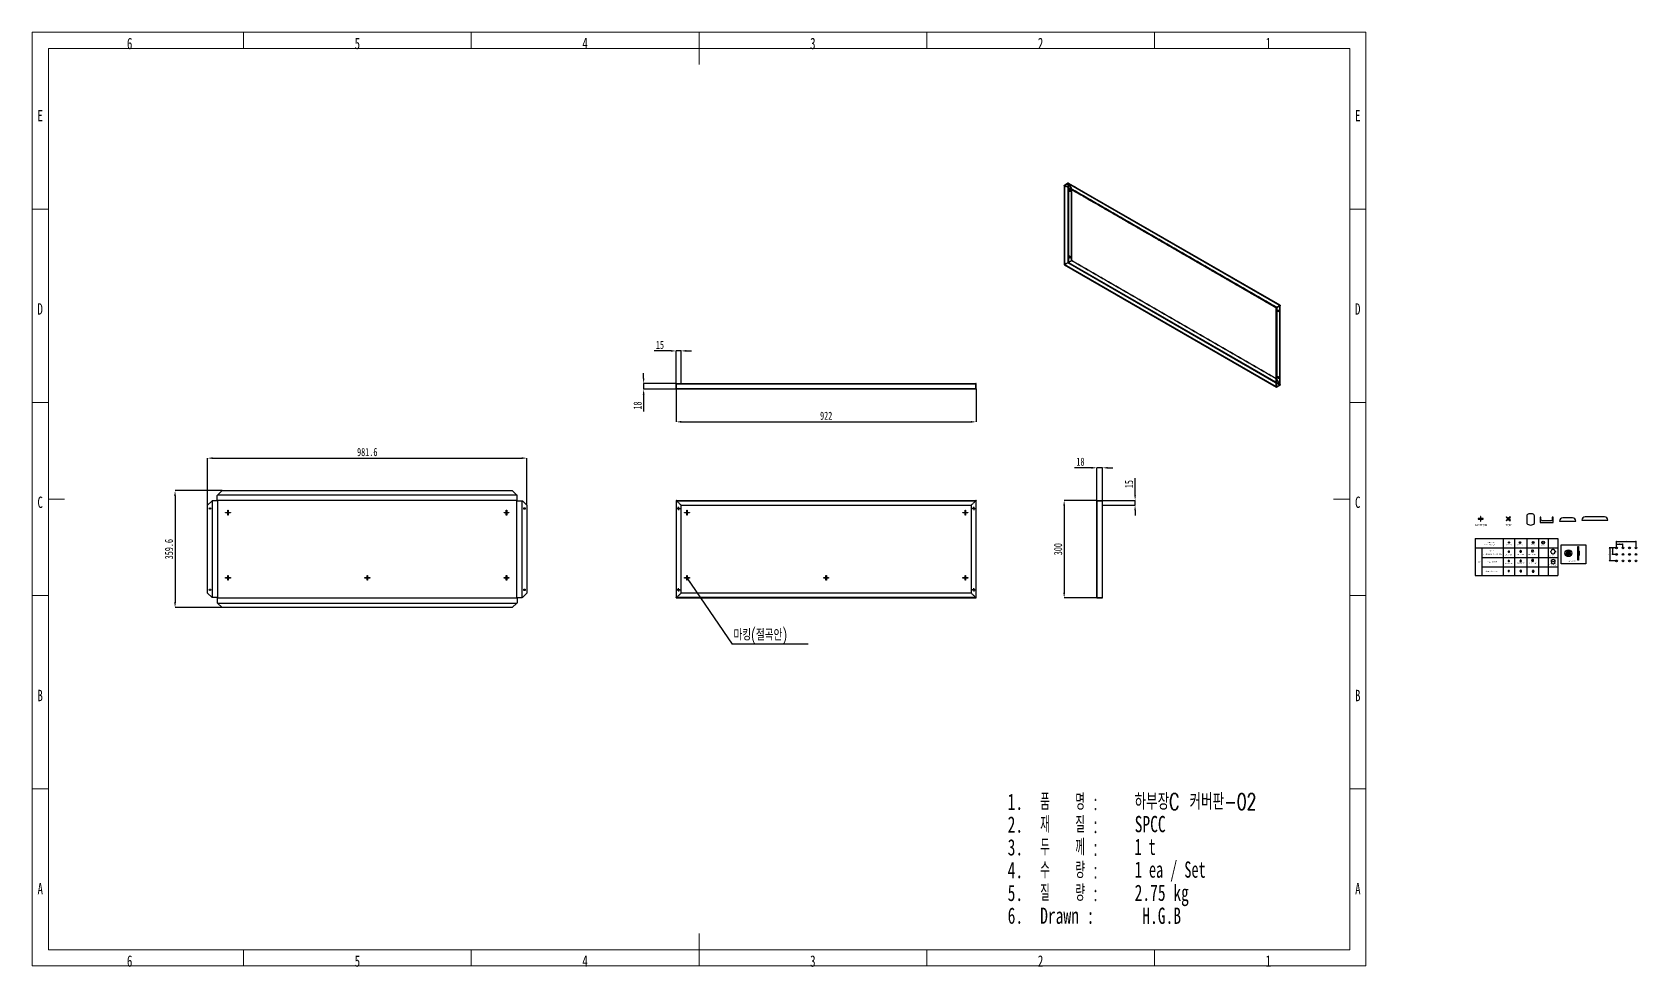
# Model space of a CAD drawing. Header units: millimetres. Extents: x 109 to 5041, y 147 to 3020.
import ezdxf

# ---------------------------------------------------------------- set-up
doc = ezdxf.new("R2010")
doc.units = ezdxf.units.MM
for name, pattern in [('CENTERX2', [20.32, 12.7, -2.54, 2.54, -2.54]), ('HIDDEN', [1.905, 1.27, -0.635]), ('PHANTOM', [12.7, 6.35, -1.27, 1.27, -1.27, 1.27, -1.27])]:
    doc.linetypes.add(name, pattern=pattern)
for name, color, linetype in [('SW_노트', 7, 'Continuous'), ('SW_중심선', 1, 'CENTERX2'), ('SW_치수', 1, 'Continuous'), ('SW_테두리', 7, 'Continuous'), ('굽힘선아래로', 1, 'HIDDEN'), ('숨은선', 2, 'HIDDEN'), ('자석', 1, 'Continuous')]:
    doc.layers.add(name, color=color, linetype=linetype)
doc.layers.add('외형선', color=7, linetype='Continuous', lineweight=25)
doc.styles.add('H', font='txt.shx')
doc.styles.add('SLDTEXTSTYLE0', font='TXT', dxfattribs={"width": 0.64})
doc.styles.add('SLDTEXTSTYLE1', font='TXT', dxfattribs={"width": 0.7})
doc.styles.add('SLDTEXTSTYLE2', font='TXT', dxfattribs={"width": 0.633333})
doc.styles.add('SLDTEXTSTYLE3', font='TXT', dxfattribs={"width": 0.585714, "bigfont": 'bigfont'})
doc.styles.add('SLDTEXTSTYLE4', font='TXT', dxfattribs={"width": 0.7, "bigfont": 'bigfont'})
doc.styles.get("Standard").update_dxf_attribs({"font": 'arial.ttf'})
doc.styles.add('골프존(맑은고딕)', font='malgun.ttf')
doc.dimstyles.new('RARERAW 1_1', dxfattribs={"dimscale": 0, "dimtxt": 2.5, "dimasz": 2, "dimexe": 1.5, "dimexo": 1.5, "dimgap": 1.2, "dimtad": 1, "dimdec": 1, "dimdsep": 46, "dimtxsty": '골프존(맑은고딕)', "dimblk": 'OPEN30', "dimcen": 0.09, "dimclrd": 1, "dimclre": 1, "dimclrt": 256, "dimadec": 0, "dimazin": 0, "dimtfac": 1, "dimtdec": 1, "dimtmove": 0, "dimatfit": 3, "dimldrblk": 'OPEN30', "dimfxl": 1, "dimtolj": 1, "dimtzin": 0, "dimarcsym": 0})
doc.dimstyles.new('SLDDIMSTYLE0', dxfattribs={"dimtxt": 0.18, "dimasz": 16, "dimexe": 0, "dimexo": 0.0625, "dimgap": 0, "dimtad": 0, "dimtih": 1, "dimtoh": 1, "dimdec": 0, "dimrnd": 1e-09, "dimzin": 0, "dimdsep": 46, "dimtxsty": 'Standard', "dimsah": 1, "dimcen": 0.09, "dimadec": 0, "dimazin": 0, "dimtfac": 16, "dimtdec": 0, "dimtofl": 0, "dimtmove": 0, "dimatfit": 3, "dimfxl": 1, "dimfrac": 2, "dimtolj": 1, "dimtzin": 0, "dimarcsym": 0})
doc.dimstyles.new('SLDDIMSTYLE1', dxfattribs={"dimtxt": 25, "dimasz": 16, "dimexe": 0, "dimexo": 0.0625, "dimgap": 6.25, "dimtad": 1, "dimdec": 1, "dimrnd": 1e-09, "dimzin": 12, "dimdsep": 46, "dimtxsty": 'SLDTEXTSTYLE1', "dimsah": 1, "dimcen": 0.09, "dimadec": 0, "dimazin": 3, "dimtfac": 1, "dimtdec": 1, "dimtofl": 0, "dimtmove": 0, "dimatfit": 3, "dimfxl": 1, "dimfrac": 2, "dimtolj": 1, "dimtzin": 12, "dimarcsym": 0})
doc.dimstyles.new('SLDDIMSTYLE2', dxfattribs={"dimtxt": 25, "dimasz": 16, "dimexe": 0, "dimexo": 0.0625, "dimgap": 6.25, "dimtad": 1, "dimdec": 1, "dimrnd": 1e-09, "dimzin": 12, "dimdsep": 46, "dimtxsty": 'SLDTEXTSTYLE1', "dimsah": 1, "dimcen": 0.09, "dimadec": 0, "dimazin": 3, "dimtfac": 1, "dimtdec": 1, "dimtmove": 0, "dimatfit": 0, "dimfxl": 1, "dimfrac": 2, "dimtolj": 1, "dimtzin": 12, "dimarcsym": 0})

msp = doc.modelspace()

# ---------------------------------------------------------------- texts
at = {"color": 7}
for s, p in [('(TAP = 외각원 - 1.0)', (4568.95, 1442.94)), ('기초홀 + TAP', (4579.18, 1449.63)), ('TAP-M4', (4640.08, 1442.38)), ('TAP-M5', (4673.92, 1442.39)), ('TAP-M6', (4712.72, 1442.83)), ('TAP-M8', (4744.18, 1442.85)), ('상향', (4552.22, 1390.83)), ('(기초홀 없이 엠보로 사용할 경우)', (4568.14, 1413.24)), ('기초홀 + BUR UP', (4579.7, 1389.88)), ('EM UP', (4587.94, 1423.72)), ('EM UP-M4', (4636.27, 1412.06)), ('BUR UP-M4', (4636.97, 1385.28)), ('EM UP-M5', (4673.23, 1412.47)), ('BUR UP-M5', (4673.92, 1385.7)), ('EM UP-M6', (4708.78, 1412.51)), ('BUR UP-M6', (4709.47, 1385.74)), ('BUR UP-M13', (4770.86, 1379.67)), ('EM UP-M13', (4771.11, 1408.19)), ('EM UP-M13', (4830.83, 1392.38)), ('기초홀 + 버링 + TAP', (4575.78, 1360.72))]:
    msp.add_text(s, height=3, dxfattribs=at).set_placement(p)
at = {"char_height": 6.25, "attachment_point": 1, "style": 'H'}
for s, insert in [('{\\fGulim|b0|i0|c129|p50;BOTTOM}', (4544.49, 1507.7)), ('{\\fGulim|b0|i0|c129|p50;TOP}', (4638.03, 1507.7))]:
    msp.add_mtext_dynamic_manual_height_columns(s, width=183.0337, gutter_width=312.5, heights=[0], dxfattribs=dict(at, insert=insert))
at = {"layer": 'SW_노트', "char_height": 50}
for s, insert, attachment_point, style in [('1.', (3107.17, 679.38), 1, 'SLDTEXTSTYLE1'), ('품   명 :', (3207.17, 679.38), 1, 'SLDTEXTSTYLE3'), ('하부장C 커버판-02', (3497.32, 679.69), 1, 'SLDTEXTSTYLE4'), ('2.', (3107.17, 609.38), 1, 'SLDTEXTSTYLE1'), ('재   질 :', (3207.17, 609.38), 1, 'SLDTEXTSTYLE3'), ('SPCC', (3497.58, 610.77), 1, 'SLDTEXTSTYLE1'), ('두   께 :', (3207.17, 539.38), 1, 'SLDTEXTSTYLE3'), ('3.', (3107.17, 539.38), 1, 'SLDTEXTSTYLE1'), ('1 t', (3497.34, 541), 1, 'SLDTEXTSTYLE2'), ('4.', (3107.17, 469.38), 1, 'SLDTEXTSTYLE1'), ('수   량 :', (3207.17, 469.38), 1, 'SLDTEXTSTYLE3'), ('1 ea / Set', (3497.98, 471.02), 1, 'SLDTEXTSTYLE0'), ('5.', (3107.17, 399.38), 1, 'SLDTEXTSTYLE1'), ('질   량 :', (3207.17, 399.38), 1, 'SLDTEXTSTYLE3'), ('2.75 kg', (3497.46, 399.75), 1, 'SLDTEXTSTYLE1'), ('6.', (3107.17, 329.38), 1, 'SLDTEXTSTYLE1'), ('Drawn :', (3207.17, 329.38), 1, 'SLDTEXTSTYLE1'), ('H.G.B', (3580.66, 329.03), 2, 'SLDTEXTSTYLE1')]:
    msp.add_mtext(s, dxfattribs=dict(at, insert=insert, attachment_point=attachment_point, style=style))
at = {"layer": 'SW_테두리', "char_height": 35, "attachment_point": 2, "style": 'SLDTEXTSTYLE1'}
for s, insert in [('6', (408.31, 3002.41)), ('5', (1108.31, 3002.41)), ('4', (1808.21, 3002.41)), ('3', (2508.31, 3002.41)), ('2', (3208.31, 3002.41)), ('1', (3908.53, 3002.41)), ('E', (133.31, 2780.41)), ('E', (4183.31, 2780.41)), ('D', (133.21, 2186.41)), ('D', (4183.21, 2186.41)), ('C', (133.31, 1592.41)), ('C', (4183.31, 1592.41)), ('B', (133.21, 998.41)), ('B', (4183.21, 998.41)), ('A', (133.64, 404.41)), ('A', (4183.64, 404.41)), ('6', (408.31, 182.41)), ('5', (1108.31, 182.41)), ('4', (1808.21, 182.41)), ('3', (2508.31, 182.41)), ('2', (3208.31, 182.41)), ('1', (3908.53, 182.41))]:
    msp.add_mtext(s, dxfattribs=dict(at, insert=insert))

# ---------------------------------------------------------------- blocks, each defined once
blk = doc.blocks.new('2511210259SW_NOTE_0')
at = {"layer": 'SW_치수', "color": 0}
blk.add_line((233.2, 0), (0, 0), dxfattribs=at)
at = {"layer": 'SW_치수', "color": 0, "insert": (4.3, 45.8), "char_height": 35, "attachment_point": 1, "style": 'SLDTEXTSTYLE4'}
blk.add_mtext('마킹(절곡안)', dxfattribs=at)
blk = doc.blocks.new('2511210259SW_CENTERMARKSYMBOL_0')
at = {"layer": 'SW_중심선', "color": 0}
for p, q in [((-2.5, 0), (-5, 0)), ((0, 0), (-2.5, 0)), ((0, 2.5), (0, 5)), ((0, 0), (0, 2.5)), ((0, 0), (0, -2.5)), ((0, 0), (2.5, 0)), ((2.5, 0), (5, 0)), ((0, -2.5), (0, -5))]:
    blk.add_line(p, q, dxfattribs=at)
blk = doc.blocks.new('2511210259SW_CENTERMARKSYMBOL_1')
at = {"layer": 'SW_중심선', "color": 0}
for p, q in [((-2.5, 0), (-5, 0)), ((0, 0), (-2.5, 0)), ((0, 2.5), (0, 5)), ((0, 0), (0, 2.5)), ((0, 0), (0, -2.5)), ((0, 0), (2.5, 0)), ((2.5, 0), (5, 0)), ((0, -2.5), (0, -5))]:
    blk.add_line(p, q, dxfattribs=at)
blk = doc.blocks.new('2511210259SW_CENTERMARKSYMBOL_2')
at = {"layer": 'SW_중심선', "color": 0}
for p, q in [((-2.5, 0), (-5, 0)), ((0, 0), (-2.5, 0)), ((0, 2.5), (0, 5)), ((0, 0), (0, 2.5)), ((0, 0), (0, -2.5)), ((0, 0), (2.5, 0)), ((2.5, 0), (5, 0)), ((0, -2.5), (0, -5))]:
    blk.add_line(p, q, dxfattribs=at)
blk = doc.blocks.new('2511210259SW_CENTERMARKSYMBOL_3')
at = {"layer": 'SW_중심선', "color": 0}
for p, q in [((-2.5, 0), (-5, 0)), ((0, 0), (-2.5, 0)), ((0, 2.5), (0, 5)), ((0, 0), (0, 2.5)), ((0, 0), (0, -2.5)), ((0, 0), (2.5, 0)), ((2.5, 0), (5, 0)), ((0, -2.5), (0, -5))]:
    blk.add_line(p, q, dxfattribs=at)
blk = doc.blocks.new('*D19')
at = {"layer": 'Defpoints', "color": 0}
for p in [(2088.3, 1923.1), (3010.3, 1923.1), (3010.3, 1822)]:
    blk.add_point(p, dxfattribs=at)
at = {"layer": 'SW_치수', "color": 0, "lineweight": -2}
for p, q in [((2088.3, 1923), (2088.3, 1822)), ((3010.3, 1923), (3010.3, 1822)), ((2104.3, 1822), (2994.3, 1822))]:
    blk.add_line(p, q, dxfattribs=at)
at = {"layer": 'SW_치수', "color": 0}
for points in [[(2104.3, 1824.7), (2104.3, 1819.3), (2088.3, 1822)], [(2994.3, 1824.7), (2994.3, 1819.3), (3010.3, 1822)]]:
    blk.add_solid(points, dxfattribs=at)
at = {"layer": 'SW_치수', "color": 0, "insert": (2549.3, 1853.2), "char_height": 25, "attachment_point": 2, "style": 'SLDTEXTSTYLE1'}
blk.add_mtext('\\A1;922', dxfattribs=at)
blk = doc.blocks.new('*D20')
at = {"layer": 'Defpoints', "color": 0}
for p in [(1988.3, 1940), (2089.4, 1940), (2089.4, 1922)]:
    blk.add_point(p, dxfattribs=at)
at = {"layer": 'SW_치수', "color": 0, "lineweight": -2}
for p, q in [((1988.3, 1956), (1988.3, 1972)), ((2089.4, 1940), (1988.3, 1940)), ((1988.3, 1940), (1988.3, 1922)), ((2089.4, 1922), (1988.3, 1922)), ((1988.3, 1906), (1988.3, 1854.2))]:
    blk.add_line(p, q, dxfattribs=at)
at = {"layer": 'SW_치수', "color": 0}
for points in [[(1985.6, 1956), (1991, 1956), (1988.3, 1940)], [(1985.6, 1906), (1991, 1906), (1988.3, 1922)]]:
    blk.add_solid(points, dxfattribs=at)
at = {"layer": 'SW_치수', "color": 0, "insert": (1957.1, 1872.1), "char_height": 25, "attachment_point": 2, "rotation": 90, "style": 'SLDTEXTSTYLE1'}
blk.add_mtext('\\A1;18', dxfattribs=at)
blk = doc.blocks.new('*D21')
at = {"layer": 'Defpoints', "color": 0}
for p in [(2103.3, 2040), (2088.3, 1938.9), (2103.3, 1940)]:
    blk.add_point(p, dxfattribs=at)
at = {"layer": 'SW_치수', "color": 0, "lineweight": -2}
for p, q in [((2072.3, 2040), (2020.5, 2040)), ((2088.3, 1939), (2088.3, 2040)), ((2103.3, 2040), (2088.3, 2040)), ((2103.3, 1940.1), (2103.3, 2040)), ((2119.3, 2040), (2135.3, 2040))]:
    blk.add_line(p, q, dxfattribs=at)
at = {"layer": 'SW_치수', "color": 0}
for points in [[(2072.3, 2042.7), (2072.3, 2037.3), (2088.3, 2040)], [(2119.3, 2042.7), (2119.3, 2037.3), (2103.3, 2040)]]:
    blk.add_solid(points, dxfattribs=at)
at = {"layer": 'SW_치수', "color": 0, "insert": (2038.4, 2071.2), "char_height": 25, "attachment_point": 2, "style": 'SLDTEXTSTYLE1'}
blk.add_mtext('\\A1;15', dxfattribs=at)
blk = doc.blocks.new('*D22')
at = {"layer": 'Defpoints', "color": 0}
for p in [(3382, 1580.7), (3280.9, 1280.7), (3382, 1280.7)]:
    blk.add_point(p, dxfattribs=at)
at = {"layer": 'SW_치수', "color": 0, "lineweight": -2}
for p, q in [((3381.9, 1580.7), (3280.9, 1580.7)), ((3280.9, 1564.7), (3280.9, 1296.7)), ((3381.9, 1280.7), (3280.9, 1280.7))]:
    blk.add_line(p, q, dxfattribs=at)
at = {"layer": 'SW_치수', "color": 0}
for points in [[(3278.2, 1564.7), (3283.5, 1564.7), (3280.9, 1580.7)], [(3278.2, 1296.7), (3283.5, 1296.7), (3280.9, 1280.7)]]:
    blk.add_solid(points, dxfattribs=at)
at = {"layer": 'SW_치수', "color": 0, "insert": (3249.6, 1430.7), "char_height": 25, "attachment_point": 2, "rotation": 90, "style": 'SLDTEXTSTYLE1'}
blk.add_mtext('\\A1;300', dxfattribs=at)
blk = doc.blocks.new('*D23')
at = {"layer": 'Defpoints', "color": 0}
for p in [(3398.9, 1680.7), (3380.9, 1579.6), (3398.9, 1579.6)]:
    blk.add_point(p, dxfattribs=at)
at = {"layer": 'SW_치수', "color": 0, "lineweight": -2}
for p, q in [((3364.9, 1680.7), (3313, 1680.7)), ((3380.9, 1579.7), (3380.9, 1680.7)), ((3398.9, 1680.7), (3380.9, 1680.7)), ((3398.9, 1579.7), (3398.9, 1680.7)), ((3414.9, 1680.7), (3430.9, 1680.7))]:
    blk.add_line(p, q, dxfattribs=at)
at = {"layer": 'SW_치수', "color": 0}
for points in [[(3364.9, 1683.4), (3364.9, 1678), (3380.9, 1680.7)], [(3414.9, 1683.4), (3414.9, 1678), (3398.9, 1680.7)]]:
    blk.add_solid(points, dxfattribs=at)
at = {"layer": 'SW_치수', "color": 0, "insert": (3330.9, 1712), "char_height": 25, "attachment_point": 2, "style": 'SLDTEXTSTYLE1'}
blk.add_mtext('\\A1;18', dxfattribs=at)
blk = doc.blocks.new('*D24')
at = {"layer": 'Defpoints', "color": 0}
for p in [(3397.8, 1580.7), (3398.9, 1565.7), (3498.9, 1565.7)]:
    blk.add_point(p, dxfattribs=at)
at = {"layer": 'SW_치수', "color": 0, "lineweight": -2}
for p, q in [((3498.9, 1596.7), (3498.9, 1648.5)), ((3397.8, 1580.7), (3498.9, 1580.7)), ((3498.9, 1565.7), (3498.9, 1580.7)), ((3398.9, 1565.7), (3498.9, 1565.7)), ((3498.9, 1549.7), (3498.9, 1533.7))]:
    blk.add_line(p, q, dxfattribs=at)
at = {"layer": 'SW_치수', "color": 0}
for points in [[(3496.2, 1596.7), (3501.5, 1596.7), (3498.9, 1580.7)], [(3496.2, 1549.7), (3501.5, 1549.7), (3498.9, 1565.7)]]:
    blk.add_solid(points, dxfattribs=at)
at = {"layer": 'SW_치수', "color": 0, "insert": (3467.6, 1630.6), "char_height": 25, "attachment_point": 2, "rotation": 90, "style": 'SLDTEXTSTYLE1'}
blk.add_mtext('\\A1;15', dxfattribs=at)
blk = doc.blocks.new('*D17')
at = {"layer": 'Defpoints', "color": 0}
for p in [(1629.5, 1710.5), (647.9, 1565.6), (1629.5, 1565.6)]:
    blk.add_point(p, dxfattribs=at)
at = {"layer": 'SW_치수', "color": 0, "lineweight": -2}
for p, q in [((647.9, 1565.7), (647.9, 1710.5)), ((663.9, 1710.5), (1613.5, 1710.5)), ((1629.5, 1565.7), (1629.5, 1710.5))]:
    blk.add_line(p, q, dxfattribs=at)
at = {"layer": 'SW_치수', "color": 0}
for points in [[(663.9, 1713.2), (663.9, 1707.8), (647.9, 1710.5)], [(1613.5, 1713.2), (1613.5, 1707.8), (1629.5, 1710.5)]]:
    blk.add_solid(points, dxfattribs=at)
at = {"layer": 'SW_치수', "color": 0, "insert": (1138.7, 1741.8), "char_height": 25, "attachment_point": 2, "style": 'SLDTEXTSTYLE1'}
blk.add_mtext('\\A1;981.6', dxfattribs=at)
blk = doc.blocks.new('*D18')
at = {"layer": 'Defpoints', "color": 0}
for p in [(692.8, 1610.5), (547.9, 1250.9), (692.8, 1250.9)]:
    blk.add_point(p, dxfattribs=at)
at = {"layer": 'SW_치수', "color": 0, "lineweight": -2}
for p, q in [((692.7, 1610.5), (547.9, 1610.5)), ((547.9, 1594.5), (547.9, 1266.9)), ((692.7, 1250.9), (547.9, 1250.9))]:
    blk.add_line(p, q, dxfattribs=at)
at = {"layer": 'SW_치수', "color": 0}
for points in [[(545.2, 1594.5), (550.6, 1594.5), (547.9, 1610.5)], [(545.2, 1266.9), (550.6, 1266.9), (547.9, 1250.9)]]:
    blk.add_solid(points, dxfattribs=at)
at = {"layer": 'SW_치수', "color": 0, "insert": (516.7, 1430.7), "char_height": 25, "attachment_point": 2, "rotation": 90, "style": 'SLDTEXTSTYLE1'}
blk.add_mtext('\\A1;359.6', dxfattribs=at)
blk = doc.blocks.new('RUBBER8010')
blk.add_lwpolyline([(40, -5, 0.414214), (30, 5), (-30, 5, 0.414214), (-40, -5), (40, -5, 0.414214)], format="xyb")
blk = doc.blocks.new('RUBBER5010')
blk.add_lwpolyline([(25, -5, 0.414214), (15, 5), (-15, 5, 0.414214), (-25, -5), (25, -5, 0.414214)], format="xyb")
blk = doc.blocks.new('MULT')
blk.add_lwpolyline([(-17.55, 8.4), (-19.75, 8.4), (-19.75, -8.4), (19.75, -8.4), (19.75, 8.4), (17.55, 8.4), (17.55, 2, -0.414214), (12.15, -3.4), (-12.15, -3.4, -0.414214), (-17.55, 2), (-17.55, 8.4)], format="xyb")
blk = doc.blocks.new('DOORSP')
blk.add_lwpolyline([(-11.75, -12.059903, 0.437455), (11.75, -12.059903), (11.75, 11.2, 0.414214), (5.75, 17.2), (-5.75, 17.2, 0.414214), (-11.75, 11.2), (-11.75, -12.059903, 0.437455)], format="xyb")
blk = doc.blocks.new('fgghjgdhj')
for p, q in [((316.6, -98.7), (316.1, -98.7)), ((316.1, -98.7), (316.1, -99.2)), ((316.1, -102.2), (316.1, -102.7)), ((316.1, -102.7), (316.6, -102.7)), ((320.1, -98.7), (319.6, -98.7)), ((319.6, -102.7), (320.1, -102.7)), ((320.1, -99.2), (320.1, -98.7)), ((320.1, -102.7), (320.1, -102.2))]:
    blk.add_line(p, q)
for start, end in [(53.1301, 126.8699), (143.1301, 216.8699), (233.1301, 306.8699), (323.1301, 36.8699)]:
    blk.add_arc((318.1, -100.7), 2.5, start, end)
blk = doc.blocks.new('gkgfgh')
at = {"linetype": 'Continuous'}
for p, q in [((352.9, -96.8), (352.1, -96.8)), ((352.1, -96.8), (352.1, -97.7)), ((357.1, -96.8), (356.2, -96.8)), ((357.1, -97.7), (357.1, -96.8)), ((352.1, -101), (352.1, -101.8)), ((352.1, -101.8), (352.9, -101.8)), ((356.2, -101.8), (357.1, -101.8)), ((357.1, -101.8), (357.1, -101))]:
    blk.add_line(p, q, dxfattribs=at)
for start, end in [(146.4427, 213.5573), (56.4427, 123.5573), (326.4427, 33.5573), (236.4427, 303.5573)]:
    blk.add_arc((354.6, -99.3), 3, start, end, dxfattribs=at)
blk = doc.blocks.new('M4 버링탭')
at = {"color": 2}
for p, q in [((2252.3, 1771.4), (2249.3, 1768.4)), ((2252.3, 1768.4), (2249.3, 1771.4))]:
    blk.add_line(p, q, dxfattribs=at)
at = {"linetype": 'Continuous'}
blk.add_lwpolyline([(2249.3, 1768.4), (2249.5, 1768.4, 0.377964), (2252.1, 1768.4), (2252.3, 1768.4), (2252.3, 1768.6, 0.377964), (2252.3, 1771.2), (2252.3, 1771.4), (2252.1, 1771.4, 0.377964), (2249.5, 1771.4), (2249.3, 1771.4), (2249.3, 1771.2, 0.377964), (2249.3, 1768.6)], format="xyb", close=True, dxfattribs=at)
blk.add_circle((2250.8, 1769.9), 1)
blk = doc.blocks.new('M5 버링탭')
at = {"color": 2}
for p, q in [((615.2, 44.5), (619.2, 48.5)), ((619.2, 44.5), (615.2, 48.5))]:
    blk.add_line(p, q, dxfattribs=at)
blk.add_lwpolyline([(618.7, 48.5, 0.333333), (615.7, 48.5), (615.2, 48.5), (615.2, 48, 0.333333), (615.2, 45), (615.2, 44.5), (615.7, 44.5, 0.333333), (618.7, 44.5), (619.2, 44.5), (619.2, 45, 0.333333), (619.2, 48), (619.2, 48.5), (618.7, 48.5, 0.333333)], format="xyb")
blk.add_circle((617.2, 46.5), 1.25)
blk = doc.blocks.new('M6 버링탭')
at = {"color": 2}
for p, q in [((657.9, 48.2), (652.9, 43.2)), ((657.9, 43.2), (652.9, 48.2))]:
    blk.add_line(p, q, dxfattribs=at)
at = {"linetype": 'Continuous'}
blk.add_lwpolyline([(652.9, 43.2), (653.8, 43.2, 0.301511), (657.1, 43.2), (657.9, 43.2), (657.9, 44, 0.301511), (657.9, 47.3), (657.9, 48.2), (657.1, 48.2, 0.301511), (653.8, 48.2), (652.9, 48.2), (652.9, 47.3, 0.301511), (652.9, 44)], format="xyb", close=True, dxfattribs=at)
blk.add_circle((655.4, 45.7), 1.5)
blk = doc.blocks.new('M4 TAP')
at = {"color": 7}
for radius in [2, 1.5]:
    blk.add_circle((2351.5, 1935.6), radius, dxfattribs=at)
blk.add_circle((2351.5, 1935.6), 1)
blk = doc.blocks.new('M5 TAP')
at = {"color": 7}
for radius in [2.5, 2]:
    blk.add_circle((2385.4, 1935.6), radius, dxfattribs=at)
blk.add_circle((2385.4, 1935.6), 1.25)
blk = doc.blocks.new('M6 TAP')
at = {"color": 7}
for radius in [3, 2.5]:
    blk.add_circle((2425.3, 1935.9), radius, dxfattribs=at)
blk.add_circle((2425.3, 1935.9), 1.5)
blk = doc.blocks.new('M8 TAP')
at = {"color": 7}
for radius in [4, 3.5, 3]:
    blk.add_circle((2456.5, 1935.9), radius, dxfattribs=at)
blk = doc.blocks.new('FDZGWAERTAWETFDZG4')
at = {"color": 3}
for p, q in [((2575, 1891.5), (2576.2, 1891.5)), ((2577.7, 1887.5), (2575, 1891.5)), ((2577.7, 1874.5), (2575, 1870.5)), ((2578.9, 1887.5), (2576.2, 1891.5)), ((2578.9, 1874.5), (2576.2, 1870.5)), ((2577.7, 1887.5), (2578.9, 1887.5)), ((2577.7, 1887.5), (2577.7, 1874.5)), ((2577.7, 1874.5), (2578.9, 1874.5)), ((2578.9, 1887.5), (2578.9, 1874.5)), ((2575, 1870.5), (2576.2, 1870.5))]:
    blk.add_line(p, q, dxfattribs=at)
at = {"color": 252}
blk.add_line((2575, 1870.5), (2575, 1891.5), dxfattribs=at)
blk = doc.blocks.new('BUR UP-M13')
for p, q in [((2493.3, 1858.6), (2493.3, 1860.6)), ((2493.3, 1860.6), (2495.3, 1860.6)), ((2493.3, 1849.6), (2493.3, 1851.6)), ((2495.3, 1849.6), (2493.3, 1849.6)), ((2502.3, 1860.6), (2504.3, 1860.6)), ((2504.3, 1849.6), (2502.3, 1849.6)), ((2504.3, 1860.6), (2504.3, 1858.6)), ((2504.3, 1851.6), (2504.3, 1849.6))]:
    blk.add_line(p, q)
blk.add_circle((2498.8, 1855.1), 1)
for start, end in [(147.7958, 212.2042), (57.7958, 122.2042), (237.7958, 302.2042), (327.7958, 32.2042)]:
    blk.add_arc((2498.8, 1855.1), 6.5, start, end)
blk = doc.blocks.new('EM UP-M13')
for p, q in [((2490.9, 1885.6), (2492.4, 1887.1)), ((2492.4, 1884.2), (2490.9, 1885.6)), ((2497.3, 1892), (2498.7, 1893.4)), ((2498.7, 1877.9), (2497.3, 1879.3)), ((2498.7, 1893.4), (2500.2, 1892)), ((2500.2, 1879.3), (2498.7, 1877.9)), ((2505.1, 1887.1), (2506.5, 1885.6)), ((2506.5, 1885.6), (2505.1, 1884.2))]:
    blk.add_line(p, q)
for start, end in [(102.7958, 167.2042), (192.7958, 257.2042), (12.7958, 77.2042), (282.7958, 347.2042)]:
    blk.add_arc((2498.7, 1885.6), 6.5, start, end)
blk = doc.blocks.new('자석 12파이 3T')
at = {"layer": '자석', "linetype": 'Continuous', "lineweight": 15, "ltscale": 5}
for p, q in [((5032.6, 7348.8), (5029.6, 7348.8)), ((5029.6, 7336.9), (5029.6, 7348.8)), ((5030.6, 7344.9), (5029.6, 7344.9)), ((5029.6, 7340.8), (5030.6, 7340.8)), ((5029.6, 7336.9), (5032.6, 7336.9)), ((5032.6, 7347), (5030.6, 7344.9)), ((5030.6, 7344.9), (5030.6, 7340.8)), ((5030.6, 7340.8), (5032.6, 7338.8)), ((5032.6, 7336.9), (5032.6, 7348.8))]:
    blk.add_line(p, q, dxfattribs=at)
blk = doc.blocks.new('GVUYHTRDY')
at = {"layer": '자석', "linetype": 'Continuous', "lineweight": 15, "ltscale": 25}
for radius in [6, 4.1, 2.1]:
    blk.add_circle((2608.3, 1876.3), radius, dxfattribs=at)
blk = doc.blocks.new('_Open30')
at = {"color": 0, "linetype": 'ByBlock', "lineweight": -2}
for p, q in [((-1, 0.3), (0, 0)), ((0, 0), (-1, -0.3)), ((0, 0), (-1, 0))]:
    blk.add_line(p, q, dxfattribs=at)
blk = doc.blocks.new('*D52')
at = {"color": 1, "lineweight": -2}
for p, q in [((4978.6, 1436.1), (4978.6, 1447.4)), ((4980.6, 1445.9), (4996.6, 1445.9)), ((4998.6, 1436.1), (4998.6, 1447.4))]:
    blk.add_line(p, q, dxfattribs=at)
at = {"layer": 'Defpoints', "color": 0}
for p in [(4978.6, 1434.6), (4998.6, 1445.9), (4998.6, 1434.6)]:
    blk.add_point(p, dxfattribs=at)
at = {"color": 1, "lineweight": -2, "xscale": 2, "yscale": 2, "zscale": 2, "rotation": 180}
blk.add_blockref('_Open30', (4978.6, 1445.9), dxfattribs=at)
at = {"color": 1, "lineweight": -2, "xscale": 2, "yscale": 2, "zscale": 2}
blk.add_blockref('_Open30', (4998.6, 1445.9), dxfattribs=at)
at = {"insert": (4988.6, 1448.4), "char_height": 2.5, "attachment_point": 5, "style": '골프존(맑은고딕)'}
blk.add_mtext('\\A1;20', dxfattribs=at)
blk = doc.blocks.new('*D53')
at = {"color": 1, "lineweight": -2}
for p, q in [((4977.1, 1434.6), (4965, 1434.6)), ((4966.5, 1432.6), (4966.5, 1416.6)), ((4977.1, 1414.6), (4965, 1414.6))]:
    blk.add_line(p, q, dxfattribs=at)
at = {"layer": 'Defpoints', "color": 0}
for p in [(4978.6, 1434.6), (4966.5, 1414.6), (4978.6, 1414.6)]:
    blk.add_point(p, dxfattribs=at)
at = {"color": 1, "lineweight": -2, "xscale": 2, "yscale": 2, "zscale": 2}
for p, rotation in [((4966.5, 1434.6), 90), ((4966.5, 1414.6), 270)]:
    blk.add_blockref('_Open30', p, dxfattribs=dict(at, rotation=rotation))
at = {"insert": (4964, 1424.6), "char_height": 2.5, "attachment_point": 5, "rotation": 90, "style": '골프존(맑은고딕)'}
blk.add_mtext('\\A1;20', dxfattribs=at)
blk = doc.blocks.new('*D54')
at = {"color": 1, "lineweight": -2}
for p, q in [((4978.6, 1436.1), (4978.6, 1455.7)), ((4980.6, 1454.2), (5036.6, 1454.2)), ((5038.6, 1436.1), (5038.6, 1455.7))]:
    blk.add_line(p, q, dxfattribs=at)
at = {"layer": 'Defpoints', "color": 0}
for p in [(4978.6, 1434.6), (5038.6, 1454.2), (5038.6, 1434.6)]:
    blk.add_point(p, dxfattribs=at)
at = {"color": 1, "lineweight": -2, "xscale": 2, "yscale": 2, "zscale": 2, "rotation": 180}
blk.add_blockref('_Open30', (4978.6, 1454.2), dxfattribs=at)
at = {"color": 1, "lineweight": -2, "xscale": 2, "yscale": 2, "zscale": 2}
blk.add_blockref('_Open30', (5038.6, 1454.2), dxfattribs=at)
at = {"insert": (5008.6, 1456.7), "char_height": 2.5, "attachment_point": 5, "style": '골프존(맑은고딕)'}
blk.add_mtext('\\A1;60', dxfattribs=at)
blk = doc.blocks.new('*D55')
at = {"color": 1, "lineweight": -2}
for p, q in [((4977.1, 1434.6), (4956.3, 1434.6)), ((4957.8, 1432.6), (4957.8, 1396.6)), ((4977.1, 1394.6), (4956.3, 1394.6))]:
    blk.add_line(p, q, dxfattribs=at)
at = {"layer": 'Defpoints', "color": 0}
for p in [(4978.6, 1434.6), (4957.8, 1394.6), (4978.6, 1394.6)]:
    blk.add_point(p, dxfattribs=at)
at = {"color": 1, "lineweight": -2, "xscale": 2, "yscale": 2, "zscale": 2}
for p, rotation in [((4957.8, 1434.6), 90), ((4957.8, 1394.6), 270)]:
    blk.add_blockref('_Open30', p, dxfattribs=dict(at, rotation=rotation))
at = {"insert": (4955.3, 1414.6), "char_height": 2.5, "attachment_point": 5, "rotation": 90, "style": '골프존(맑은고딕)'}
blk.add_mtext('\\A1;40', dxfattribs=at)

# ---------------------------------------------------------------- dimensions: what is measured, and where the dimension line sits
for base, p2, picture, middle in [((4957.84, 1394.57), (4978.6, 1394.57), '*D55', (4955.34, 1414.57)), ((4966.48, 1414.57), (4978.6, 1414.57), '*D53', (4963.99, 1424.57))]:
    dim = msp.add_linear_dim(base=base, p1=(4978.6, 1434.57), p2=p2, angle=90, dimstyle='RARERAW 1_1', override={"dimscale": 1})
    dim.commit()
    dim.dimension.update_dxf_attribs({"geometry": picture, "text_midpoint": middle})
for base, p2, picture, middle in [((5038.6, 1454.2), (5038.6, 1434.57), '*D54', (5008.6, 1456.69)), ((4998.6, 1445.93), (4998.6, 1434.57), '*D52', (4988.6, 1448.42))]:
    dim = msp.add_linear_dim(base=base, p1=(4978.6, 1434.57), p2=p2, dimstyle='RARERAW 1_1', override={"dimscale": 1})
    dim.commit()
    dim.dimension.update_dxf_attribs({"geometry": picture, "text_midpoint": middle})
at = {"layer": 'SW_치수'}
for base, p1, p2, dimstyle, picture, middle in [((2103.31, 2039.99), (2088.31, 1938.89), (2103.31, 1939.99), 'SLDDIMSTYLE2', '*D21', (2038.4, 2039.99)), ((3010.31, 1821.99), (2088.31, 1923.09), (3010.31, 1923.09), 'SLDDIMSTYLE1', '*D19', (2549.31, 1821.99)), ((1629.51, 1710.51), (647.91, 1565.64), (1629.51, 1565.64), 'SLDDIMSTYLE1', '*D17', (1138.71, 1710.51)), ((3398.86, 1680.72), (3380.86, 1579.61), (3398.86, 1579.61), 'SLDDIMSTYLE2', '*D23', (3330.95, 1680.72))]:
    dim = msp.add_linear_dim(base=base, p1=p1, p2=p2, dimstyle=dimstyle, dxfattribs=at)
    dim.commit()
    dim.dimension.update_dxf_attribs({"geometry": picture, "text_midpoint": middle, "dimtype": 160})
for base, p1, p2, dimstyle, picture, middle in [((1988.31, 1939.99), (2089.41, 1921.99), (2089.41, 1939.99), 'SLDDIMSTYLE2', '*D20', (1988.31, 1872.07)), ((3498.87, 1565.71), (3397.76, 1580.71), (3398.86, 1565.71), 'SLDDIMSTYLE2', '*D24', (3498.87, 1630.63)), ((547.91, 1250.91), (692.78, 1610.51), (692.78, 1250.91), 'SLDDIMSTYLE1', '*D18', (547.91, 1430.71)), ((3280.86, 1280.71), (3381.96, 1580.71), (3381.96, 1280.71), 'SLDDIMSTYLE1', '*D22', (3280.86, 1430.71))]:
    dim = msp.add_linear_dim(base=base, p1=p1, p2=p2, angle=90, dimstyle=dimstyle, dxfattribs=at)
    dim.commit()
    dim.dimension.update_dxf_attribs({"geometry": picture, "text_midpoint": middle, "dimtype": 160})

# ---------------------------------------------------------------- linework, layer by layer
at = {"color": 8, "linetype": 'PHANTOM', "lineweight": 18}
for p, q in [((3281.49, 2549.73), (3933.44, 2173.37)), ((3931.89, 2172.47), (3281.49, 2547.94)), ((3281.49, 2547.94), (3281.49, 2304.77)), ((3944.62, 2179.82), (3292.66, 2556.18)), ((3281.49, 2304.77), (3931.89, 1929.31)), ((3931.89, 1929.31), (3931.89, 2172.47)), ((3933.02, 2172.72), (3933.44, 2172.47)), ((3933.44, 1929.31), (3933.44, 2172.47)), ((3944.62, 1935.76), (3944.62, 2178.92)), ((3933.44, 1929.22), (3933.37, 1929.27))]:
    msp.add_line(p, q, dxfattribs=at)
at = {"color": 7, "linetype": 'Continuous'}
for p, q in [((703.23, 1541.96), (703.23, 1543.46)), ((703.23, 1543.46), (709.96, 1543.46)), ((709.96, 1541.96), (703.23, 1541.96)), ((709.96, 1543.46), (709.96, 1550.2)), ((709.96, 1550.2), (711.46, 1550.2)), ((709.96, 1535.23), (709.96, 1541.96)), ((711.46, 1535.23), (709.96, 1535.23)), ((711.46, 1550.2), (711.46, 1543.46)), ((711.46, 1543.46), (718.2, 1543.46)), ((718.2, 1541.96), (711.46, 1541.96)), ((711.46, 1541.96), (711.46, 1535.23)), ((718.2, 1543.46), (718.2, 1541.96)), ((1559.23, 1541.96), (1559.23, 1543.46)), ((1559.23, 1543.46), (1565.96, 1543.46)), ((1565.96, 1541.96), (1559.23, 1541.96)), ((1565.96, 1543.46), (1565.96, 1550.2)), ((1565.96, 1550.2), (1567.46, 1550.2)), ((1565.96, 1535.23), (1565.96, 1541.96)), ((1567.46, 1535.23), (1565.96, 1535.23)), ((1567.46, 1550.2), (1567.46, 1543.46)), ((1567.46, 1543.46), (1574.2, 1543.46)), ((1574.2, 1541.96), (1567.46, 1541.96)), ((1567.46, 1541.96), (1567.46, 1535.23)), ((1574.2, 1543.46), (1574.2, 1541.96)), ((2113.83, 1541.96), (2113.83, 1543.46)), ((2113.83, 1543.46), (2120.56, 1543.46)), ((2120.56, 1541.96), (2113.83, 1541.96)), ((2120.56, 1543.46), (2120.56, 1550.2)), ((2120.56, 1550.2), (2122.06, 1550.2)), ((2120.56, 1535.23), (2120.56, 1541.96)), ((2122.06, 1535.23), (2120.56, 1535.23)), ((2122.06, 1550.2), (2122.06, 1543.46)), ((2122.06, 1543.46), (2128.8, 1543.46)), ((2128.8, 1541.96), (2122.06, 1541.96)), ((2122.06, 1541.96), (2122.06, 1535.23)), ((2128.8, 1543.46), (2128.8, 1541.96)), ((2969.83, 1541.96), (2969.83, 1543.46)), ((2969.83, 1543.46), (2976.56, 1543.46)), ((2976.56, 1541.96), (2969.83, 1541.96)), ((2976.56, 1543.46), (2976.56, 1550.2)), ((2976.56, 1550.2), (2978.06, 1550.2)), ((2976.56, 1535.23), (2976.56, 1541.96)), ((2978.06, 1535.23), (2976.56, 1535.23)), ((2978.06, 1550.2), (2978.06, 1543.46)), ((2978.06, 1543.46), (2984.8, 1543.46)), ((2984.8, 1541.96), (2978.06, 1541.96)), ((2978.06, 1541.96), (2978.06, 1535.23)), ((2984.8, 1543.46), (2984.8, 1541.96)), ((4646.27, 1395.62), (4646.09, 1395.62)), ((4646.09, 1395.62), (4646.09, 1395.45)), ((4646.09, 1392.8), (4646.09, 1392.62)), ((4646.09, 1392.62), (4646.27, 1392.62)), ((4649.09, 1395.62), (4648.92, 1395.62)), ((4648.92, 1392.62), (4649.09, 1392.62)), ((4649.09, 1395.45), (4649.09, 1395.62)), ((4649.09, 1392.62), (4649.09, 1392.8)), ((4718.92, 1398.55), (4718.08, 1398.55)), ((4718.08, 1398.55), (4718.08, 1397.71)), ((4718.08, 1394.39), (4718.08, 1393.55)), ((4718.08, 1393.55), (4718.92, 1393.55)), ((4723.08, 1398.55), (4722.24, 1398.55)), ((4722.24, 1393.55), (4723.08, 1393.55)), ((4723.08, 1397.71), (4723.08, 1398.55)), ((4723.08, 1393.55), (4723.08, 1394.39)), ((703.23, 1341.96), (703.23, 1343.46)), ((703.23, 1343.46), (709.96, 1343.46)), ((709.96, 1341.96), (703.23, 1341.96)), ((709.96, 1343.46), (709.96, 1350.2)), ((709.96, 1350.2), (711.46, 1350.2)), ((709.96, 1335.23), (709.96, 1341.96)), ((711.46, 1335.23), (709.96, 1335.23)), ((711.46, 1350.2), (711.46, 1343.46)), ((711.46, 1343.46), (718.2, 1343.46)), ((718.2, 1341.96), (711.46, 1341.96)), ((711.46, 1341.96), (711.46, 1335.23)), ((718.2, 1343.46), (718.2, 1341.96)), ((1131.23, 1341.96), (1131.23, 1343.46)), ((1131.23, 1343.46), (1137.96, 1343.46)), ((1137.96, 1341.96), (1131.23, 1341.96)), ((1137.96, 1343.46), (1137.96, 1350.2)), ((1137.96, 1350.2), (1139.46, 1350.2)), ((1137.96, 1335.23), (1137.96, 1341.96)), ((1139.46, 1335.23), (1137.96, 1335.23)), ((1139.46, 1350.2), (1139.46, 1343.46)), ((1139.46, 1343.46), (1146.2, 1343.46)), ((1146.2, 1341.96), (1139.46, 1341.96)), ((1139.46, 1341.96), (1139.46, 1335.23)), ((1146.2, 1343.46), (1146.2, 1341.96)), ((1559.23, 1341.96), (1559.23, 1343.46)), ((1559.23, 1343.46), (1565.96, 1343.46)), ((1565.96, 1341.96), (1559.23, 1341.96)), ((1565.96, 1343.46), (1565.96, 1350.2)), ((1565.96, 1350.2), (1567.46, 1350.2)), ((1565.96, 1335.23), (1565.96, 1341.96)), ((1567.46, 1335.23), (1565.96, 1335.23)), ((1567.46, 1350.2), (1567.46, 1343.46)), ((1567.46, 1343.46), (1574.2, 1343.46)), ((1574.2, 1341.96), (1567.46, 1341.96)), ((1567.46, 1341.96), (1567.46, 1335.23)), ((1574.2, 1343.46), (1574.2, 1341.96)), ((2113.83, 1341.96), (2113.83, 1343.46)), ((2113.83, 1343.46), (2120.56, 1343.46)), ((2120.56, 1341.96), (2113.83, 1341.96)), ((2120.56, 1343.46), (2120.56, 1350.2)), ((2120.56, 1350.2), (2122.06, 1350.2)), ((2120.56, 1335.23), (2120.56, 1341.96)), ((2122.06, 1335.23), (2120.56, 1335.23)), ((2122.06, 1350.2), (2122.06, 1343.46)), ((2122.06, 1343.46), (2128.8, 1343.46)), ((2128.8, 1341.96), (2122.06, 1341.96)), ((2122.06, 1341.96), (2122.06, 1335.23)), ((2128.8, 1343.46), (2128.8, 1341.96)), ((2541.83, 1341.96), (2541.83, 1343.46)), ((2541.83, 1343.46), (2548.56, 1343.46)), ((2548.56, 1341.96), (2541.83, 1341.96)), ((2548.56, 1343.46), (2548.56, 1350.2)), ((2548.56, 1350.2), (2550.06, 1350.2)), ((2548.56, 1335.23), (2548.56, 1341.96)), ((2550.06, 1335.23), (2548.56, 1335.23)), ((2550.06, 1350.2), (2550.06, 1343.46)), ((2550.06, 1343.46), (2556.8, 1343.46)), ((2556.8, 1341.96), (2550.06, 1341.96)), ((2550.06, 1341.96), (2550.06, 1335.23)), ((2556.8, 1343.46), (2556.8, 1341.96)), ((2969.83, 1341.96), (2969.83, 1343.46)), ((2969.83, 1343.46), (2976.56, 1343.46)), ((2976.56, 1341.96), (2969.83, 1341.96)), ((2976.56, 1343.46), (2976.56, 1350.2)), ((2976.56, 1350.2), (2978.06, 1350.2)), ((2976.56, 1335.23), (2976.56, 1341.96)), ((2978.06, 1335.23), (2976.56, 1335.23)), ((2978.06, 1350.2), (2978.06, 1343.46)), ((2978.06, 1343.46), (2984.8, 1343.46)), ((2984.8, 1341.96), (2978.06, 1341.96)), ((2978.06, 1341.96), (2978.06, 1335.23)), ((2984.8, 1343.46), (2984.8, 1341.96))]:
    msp.add_line(p, q, dxfattribs=at)
at = {"color": 7}
for p, q in [((4544.08, 1463.06), (4768.42, 1463.06)), ((4544.08, 1463.06), (4544.08, 1350.22)), ((4544.08, 1434.35), (4768.42, 1434.35)), ((4565.1, 1434.35), (4565.1, 1350.22)), ((4630.41, 1463.06), (4630.41, 1350.22)), ((4665.5, 1463.06), (4665.5, 1350.22)), ((4702.64, 1463.06), (4702.64, 1350.22)), ((4738.97, 1463.06), (4738.97, 1350.22)), ((4768.42, 1463.06), (4768.42, 1350.22)), ((4797.87, 1463.06), (4797.87, 1350.22)), ((4565.1, 1404.91), (4768.42, 1404.91)), ((4682.58, 1396.68), (4682.08, 1396.68)), ((4682.08, 1396.68), (4682.08, 1396.18)), ((4682.08, 1393.18), (4682.08, 1392.68)), ((4682.08, 1392.68), (4682.58, 1392.68)), ((4686.08, 1396.68), (4685.58, 1396.68)), ((4685.58, 1392.68), (4686.08, 1392.68)), ((4686.08, 1396.18), (4686.08, 1396.68)), ((4686.08, 1392.68), (4686.08, 1393.18)), ((4544.08, 1350.22), (4768.42, 1350.22)), ((4565.1, 1376.2), (4768.42, 1376.2))]:
    msp.add_line(p, q, dxfattribs=at)
for p, q in [((4768.42, 1463.06), (4797.87, 1463.06)), ((4768.42, 1434.35), (4797.87, 1434.35)), ((4768.42, 1404.91), (4797.87, 1404.91)), ((4768.42, 1376.2), (4797.87, 1376.2)), ((4768.42, 1350.22), (4797.87, 1350.22))]:
    msp.add_line(p, q)
at = {"linetype": 'Continuous'}
for points in [[(4568.52, 1523.2), (4568.52, 1524.7), (4561.79, 1524.7), (4561.79, 1531.43), (4560.29, 1531.43), (4560.29, 1524.7), (4553.55, 1524.7), (4553.55, 1523.2), (4560.29, 1523.2), (4560.29, 1516.46), (4561.79, 1516.46), (4561.79, 1523.2)], [(4646.95, 1523.99), (4652.42, 1529.46), (4651.36, 1530.52), (4645.89, 1525.05), (4640.42, 1530.52), (4639.36, 1529.46), (4644.83, 1523.99), (4639.36, 1518.52), (4640.42, 1517.46), (4645.89, 1522.93), (4651.36, 1517.46), (4652.42, 1518.52)]]:
    msp.add_lwpolyline(points, close=True, dxfattribs=at)
for points in [[(4703, 1509.8, 0.437455), (4726.5, 1509.8), (4726.5, 1533.05, 0.414214), (4720.5, 1539.05), (4709, 1539.05, 0.414214), (4703, 1533.05), (4703, 1509.8, 0.437455)], [(4746.27, 1529.19), (4744.07, 1529.19), (4744.07, 1512.39), (4783.57, 1512.39), (4783.57, 1529.19), (4781.37, 1529.19), (4781.37, 1522.79, -0.414214), (4775.97, 1517.39), (4751.67, 1517.39, -0.414214), (4746.27, 1522.79), (4746.27, 1529.19)], [(4951.89, 1520.01, 0.414214), (4941.89, 1530.01), (4881.89, 1530.01, 0.414214), (4871.89, 1520.01), (4951.89, 1520.01, 0.414214)], [(4853.69, 1516.81, 0.414214), (4843.69, 1526.81), (4813.69, 1526.81, 0.414214), (4803.69, 1516.81), (4853.69, 1516.81, 0.414214)]]:
    msp.add_lwpolyline(points, format="xyb")
msp.add_lwpolyline([(4808.85, 1443.65), (4884.19, 1443.65), (4884.19, 1385.9), (4808.85, 1385.9)], close=True)
at = {"color": 3}
msp.add_lwpolyline([(4860.19, 1438.85), (4861.39, 1438.85), (4861.39, 1396.44), (4860.19, 1396.44)], close=True, dxfattribs=at)
at = {"linetype": 'Continuous'}
msp.add_lwpolyline([(4649.96, 1423.04), (4649.83, 1423.16, 0.3779645), (4647.96, 1425.03), (4647.84, 1425.16), (4647.71, 1425.03, 0.3779645), (4645.84, 1423.16), (4645.71, 1423.04), (4645.84, 1422.91, 0.3779645), (4647.71, 1421.04), (4647.84, 1420.92), (4647.96, 1421.04, 0.3779645), (4649.83, 1422.91)], format="xyb", close=True, dxfattribs=at)
for centre, radius in [((4978.6, 1434.57), 2.75), ((4998.6, 1434.57), 2.75), ((5018.6, 1434.57), 2.75), ((5038.6, 1434.57), 2.75), ((4647.59, 1394.12), 1), ((4684.08, 1394.68), 1.25), ((4720.58, 1396.05), 1.5), ((4830.69, 1418.28), 10.5), ((4830.69, 1418.28), 6.5), ((4978.6, 1414.57), 2.75), ((4978.6, 1394.57), 2.75), ((4998.6, 1414.57), 2.75), ((4998.6, 1394.57), 2.75), ((5018.6, 1414.57), 2.75), ((5018.6, 1394.57), 2.75), ((5038.6, 1414.57), 2.75), ((5038.6, 1394.57), 2.75)]:
    msp.add_circle(centre, radius)
at = {"color": 7, "linetype": 'Continuous'}
for centre, radius, start, end in [((4647.59, 1394.12), 2, 138.59038, 221.40962), ((4647.59, 1394.12), 2, 48.59038, 131.40962), ((4647.59, 1394.12), 2, 228.59038, 311.40962), ((4647.59, 1394.12), 2, 318.59038, 41.40962), ((4720.58, 1396.05), 3, 146.44269, 213.55731), ((4720.58, 1396.05), 3, 56.44269, 123.55731), ((4720.58, 1396.05), 3, 236.44269, 303.55731), ((4720.58, 1396.05), 3, 326.44269, 33.55731)]:
    msp.add_arc(centre, radius, start, end, dxfattribs=at)
at = {"color": 7}
for start, end in [(143.13014, 216.86986), (53.13014, 126.86986), (233.13014, 306.86986), (323.13014, 36.86986)]:
    msp.add_arc((4684.08, 1394.68), 2.5, start, end, dxfattribs=at)
at = {"color": 7, "linetype": 'Continuous'}
for p in [(710.71, 1542.71), (710.71, 1542.71), (1566.71, 1542.71), (1566.71, 1542.71), (2121.31, 1542.71), (2121.31, 1542.71), (2977.31, 1542.71), (2977.31, 1542.71), (710.71, 1342.71), (710.71, 1342.71), (1138.71, 1342.71), (1566.71, 1342.71), (1566.71, 1342.71), (2121.31, 1342.71), (2121.31, 1342.71), (2549.31, 1342.71), (2977.31, 1342.71), (2977.31, 1342.71)]:
    msp.add_point(p, dxfattribs=at)
at = {"linetype": 'Continuous'}
for p in [(4561.04, 1523.95), (4645.89, 1523.99)]:
    msp.add_point(p, dxfattribs=at)
at = {"layer": 'SW_테두리', "linetype": 'Continuous', "lineweight": 18}
for p, q in [((108.53, 149.8), (108.53, 3019.8)), ((108.53, 3019.8), (4208.53, 3019.8)), ((758.53, 2969.8), (758.53, 3019.8)), ((1458.53, 2969.8), (1458.53, 3019.8)), ((2158.53, 2969.8), (2158.53, 3019.8)), ((2858.53, 2969.8), (2858.53, 3019.8)), ((3558.53, 2969.8), (3558.53, 3019.8)), ((4208.53, 3019.8), (4208.53, 149.8)), ((158.53, 199.8), (158.53, 2969.8)), ((158.53, 2969.8), (4158.53, 2969.8)), ((2158.53, 2969.81), (2158.53, 2919.79)), ((4158.53, 2969.8), (4158.53, 199.8)), ((158.53, 2475.8), (108.53, 2475.8)), ((4158.53, 2475.8), (4208.53, 2475.8)), ((158.53, 1881.8), (108.53, 1881.8)), ((4158.53, 1881.8), (4208.53, 1881.8)), ((158.52, 1584.8), (208.54, 1584.8)), ((4158.54, 1584.8), (4108.52, 1584.8)), ((158.53, 1287.8), (108.53, 1287.8)), ((4158.53, 1287.8), (4208.53, 1287.8)), ((158.53, 693.8), (108.53, 693.8)), ((4158.53, 693.8), (4208.53, 693.8)), ((2158.53, 199.79), (2158.53, 249.81)), ((4158.53, 199.8), (158.53, 199.8)), ((758.53, 199.8), (758.53, 149.8)), ((1458.53, 199.8), (1458.53, 149.8)), ((2158.53, 199.8), (2158.53, 149.8)), ((2858.53, 199.8), (2858.53, 149.8)), ((3558.53, 199.8), (3558.53, 149.8)), ((4208.53, 149.8), (108.53, 149.8))]:
    msp.add_line(p, q, dxfattribs=at)
at = {"layer": '굽힘선아래로'}
for p, q in [((662.11, 1579.58), (662.11, 1281.85)), ((1599.16, 1579.91), (678.26, 1579.91)), ((1599.13, 1596.31), (678.3, 1596.31)), ((678.51, 1579.78), (678.51, 1281.81)), ((1598.91, 1281.65), (1598.91, 1579.61)), ((1615.31, 1281.85), (1615.31, 1579.58)), ((678.26, 1281.51), (1599.16, 1281.51)), ((678.3, 1265.11), (1599.13, 1265.11))]:
    msp.add_line(p, q, dxfattribs=at)
at = {"layer": '숨은선'}
for p, q in [((3281.49, 2548.92), (3292.66, 2555.37)), ((3281.49, 2548.84), (3292.66, 2555.29)), ((3281.49, 2549.73), (3281.49, 2548.92)), ((3281.49, 2547.94), (3282.2, 2548.35)), ((3282.17, 2548.39), (3282.17, 2305.22)), ((3282.2, 2548.43), (3293.37, 2554.88)), ((3292.66, 2556.18), (3292.66, 2555.37)), ((3292.66, 2555.29), (3293.37, 2554.88)), ((3944.25, 2179.25), (3293.13, 2555.13)), ((3294.22, 2555.23), (3293.51, 2554.82)), ((3293.51, 2554.82), (3303.34, 2537.8)), ((3294.27, 2555.26), (3293.56, 2554.85)), ((3293.56, 2554.85), (3303.39, 2537.83)), ((3294.22, 2555.23), (3304.05, 2538.2)), ((3294.27, 2555.26), (3304.1, 2538.23)), ((3297.49, 2535.32), (3296.79, 2534.92)), ((3299.29, 2530.59), (3299.99, 2530.99)), ((3303.39, 2537.83), (3303.34, 2537.8)), ((3303.34, 2317.45), (3303.34, 2537.8)), ((3304.1, 2538.23), (3303.39, 2537.83)), ((3303.39, 2537.83), (3934.03, 2173.76)), ((3304.05, 2317.85), (3304.05, 2538.2)), ((3304.1, 2538.23), (3934.74, 2174.17)), ((3297.49, 2331.19), (3296.79, 2330.78)), ((3299.29, 2326.45), (3299.99, 2326.86)), ((3281.49, 2305.67), (3292.66, 2312.12)), ((3281.49, 2305.59), (3292.66, 2312.04)), ((3281.49, 2304.77), (3281.49, 2305.59)), ((3281.49, 2304.77), (3282.2, 2305.18)), ((3281.83, 2305.36), (3933, 1929.44)), ((3282.2, 2305.26), (3293.37, 2311.71)), ((3282.28, 2305.23), (3292.66, 2311.22)), ((3292.66, 2312.12), (3293.37, 2311.71)), ((3292.66, 2311.22), (3292.66, 2312.04)), ((3293.51, 2311.77), (3303.34, 2317.45)), ((3294.22, 2312.18), (3293.51, 2311.77)), ((3293.56, 2311.68), (3303.39, 2317.36)), ((3294.27, 2312.09), (3293.56, 2311.68)), ((3294.22, 2312.18), (3304.05, 2317.85)), ((3294.27, 2312.09), (3304.1, 2317.77)), ((3304.05, 2317.85), (3303.34, 2317.45)), ((3304.1, 2317.77), (3303.39, 2317.36)), ((3934.03, 1953.3), (3303.39, 2317.36)), ((3934.74, 1953.71), (3304.1, 2317.77)), ((3932.17, 2172.64), (3932.59, 2172.88)), ((3932.94, 2172.75), (3932.59, 2172.88)), ((3932.74, 2172.88), (3943.91, 2179.33)), ((3943.86, 2179.44), (3934.03, 2173.76)), ((3934.74, 2174.17), (3934.03, 2173.76)), ((3943.91, 2179.35), (3934.08, 2173.68)), ((3934.79, 2174.09), (3934.08, 2173.68)), ((3934.08, 2173.68), (3934.08, 1953.33)), ((3944.57, 2179.85), (3934.74, 2174.17)), ((3944.62, 2179.76), (3934.79, 2174.09)), ((3934.79, 2174.09), (3934.79, 1953.74)), ((3944.49, 2178.99), (3943.91, 2179.33)), ((3943.94, 1936.2), (3943.94, 2179.37)), ((3938.84, 2165.08), (3938.13, 2164.67)), ((3940.63, 2160.34), (3941.34, 2160.75)), ((2088.31, 1938.89), (2089.31, 1938.89)), ((2089.31, 1923.09), (2089.31, 1938.89)), ((2089.41, 1939.99), (2089.41, 1938.99)), ((2089.41, 1938.99), (2089.49, 1938.99)), ((2089.49, 1939.99), (2089.49, 1938.99)), ((2089.49, 1938.99), (3009.14, 1938.99)), ((2093.31, 1939.99), (2093.31, 1938.99)), ((2098.31, 1938.99), (2098.31, 1939.99)), ((2103.31, 1939.99), (2103.31, 1938.99)), ((2103.39, 1939.99), (2103.39, 1938.99)), ((2995.24, 1939.99), (2995.24, 1938.99)), ((2995.31, 1939.99), (2995.31, 1938.99)), ((3000.31, 1939.99), (3000.31, 1938.99)), ((3005.31, 1938.99), (3005.31, 1939.99)), ((3009.14, 1939.99), (3009.14, 1938.99)), ((3009.21, 1938.99), (3009.14, 1938.99)), ((3009.21, 1939.99), (3009.21, 1938.99)), ((3010.31, 1938.89), (3009.31, 1938.89)), ((3009.31, 1923.09), (3009.31, 1938.89)), ((3931.89, 1929.31), (3932.59, 1929.71)), ((3932.74, 1929.71), (3943.91, 1936.16)), ((3934.08, 1953.33), (3934.03, 1953.3)), ((3943.86, 1936.27), (3934.03, 1953.3)), ((3934.79, 1953.74), (3934.08, 1953.33)), ((3943.91, 1936.3), (3934.08, 1953.33)), ((3944.57, 1936.68), (3934.74, 1953.71)), ((3944.62, 1936.71), (3934.79, 1953.74)), ((3938.84, 1960.95), (3938.13, 1960.54)), ((3940.63, 1956.21), (3941.34, 1956.62)), ((3944.57, 1936.68), (3943.86, 1936.27)), ((3944.62, 1936.71), (3943.91, 1936.3)), ((3944.62, 1935.76), (3943.91, 1936.16)), ((3009.21, 1922.99), (2089.41, 1922.99)), ((2089.41, 1921.99), (2089.41, 1922.99)), ((3009.21, 1921.99), (3009.21, 1922.99)), ((2088.31, 1579.71), (3010.31, 1579.71)), ((2089.31, 1281.81), (2089.31, 1579.61)), ((2089.41, 1579.54), (2103.31, 1565.64)), ((2089.49, 1579.61), (2103.39, 1565.71)), ((3009.14, 1579.61), (2995.24, 1565.71)), ((3009.21, 1579.54), (2995.31, 1565.64)), ((3009.31, 1579.61), (3009.31, 1281.81)), ((3381.86, 1281.81), (3381.86, 1579.61)), ((3397.86, 1579.61), (3397.86, 1579.54)), ((3398.86, 1579.54), (3397.86, 1579.54)), ((3397.86, 1579.54), (3397.86, 1281.88)), ((2103.31, 1295.78), (2103.31, 1565.64)), ((2103.39, 1565.71), (2995.24, 1565.71)), ((2995.31, 1565.64), (2995.31, 1295.78)), ((3398.86, 1565.71), (3397.86, 1565.71)), ((3398.86, 1565.64), (3397.86, 1565.64)), ((3398.86, 1558.21), (3397.86, 1558.21)), ((3397.86, 1553.21), (3398.86, 1553.21)), ((2089.41, 1281.88), (2103.31, 1295.78)), ((2089.49, 1281.81), (2103.39, 1295.71)), ((2995.24, 1295.71), (2103.39, 1295.71)), ((3009.14, 1281.81), (2995.24, 1295.71)), ((3009.21, 1281.88), (2995.31, 1295.78)), ((3398.86, 1308.21), (3397.86, 1308.21)), ((3397.86, 1303.21), (3398.86, 1303.21)), ((3398.86, 1295.78), (3397.86, 1295.78)), ((3398.86, 1295.71), (3397.86, 1295.71)), ((3010.31, 1281.71), (2088.31, 1281.71)), ((3398.86, 1281.88), (3397.86, 1281.88)), ((3397.86, 1281.81), (3397.86, 1281.88))]:
    msp.add_line(p, q, dxfattribs=at)
at = {"layer": '숨은선', "flags": 128}
for points in [[(3281.49, 2548.84), (3281.35, 2548.74), (3281.32, 2548.71)], [(3299.8, 2531.73), (3299.74, 2532.32), (3299.55, 2532.94), (3299.24, 2533.55), (3298.85, 2534.09), (3298.4, 2534.54), (3297.92, 2534.86), (3297.44, 2535.02), (3297.02, 2535.01), (3296.67, 2534.83), (3296.42, 2534.5), (3296.29, 2534.04), (3296.29, 2533.48), (3296.42, 2532.87), (3296.67, 2532.25), (3297.02, 2531.67), (3297.44, 2531.17), (3297.92, 2530.78), (3298.4, 2530.54), (3298.85, 2530.47), (3299.24, 2530.56), (3299.55, 2530.82), (3299.74, 2531.22), (3299.8, 2531.73)], [(3298.74, 2535.2), (3299.22, 2534.85), (3299.66, 2534.37), (3300.04, 2533.81), (3300.31, 2533.19), (3300.47, 2532.57), (3300.51, 2532), (3300.41, 2531.51), (3300.19, 2531.15), (3299.86, 2530.93), (3299.45, 2530.88), (3298.98, 2531), (3298.5, 2531.28), (3298.04, 2531.69), (3297.63, 2532.22), (3297.3, 2532.81), (3297.08, 2533.44), (3296.98, 2534.04), (3297.01, 2534.57), (3297.17, 2535), (3297.45, 2535.3), (3297.83, 2535.43), (3298.27, 2535.4), (3298.74, 2535.2)], [(3299.8, 2327.59), (3299.74, 2328.18), (3299.55, 2328.8), (3299.24, 2329.41), (3298.85, 2329.96), (3298.4, 2330.41), (3297.92, 2330.72), (3297.44, 2330.88), (3297.02, 2330.87), (3296.67, 2330.69), (3296.42, 2330.36), (3296.29, 2329.9), (3296.29, 2329.35), (3296.42, 2328.74), (3296.67, 2328.12), (3297.02, 2327.54), (3297.44, 2327.03), (3297.92, 2326.65), (3298.4, 2326.41), (3298.85, 2326.33), (3299.24, 2326.43), (3299.55, 2326.68), (3299.74, 2327.08), (3299.8, 2327.59)], [(3298.74, 2331.06), (3299.22, 2330.71), (3299.66, 2330.24), (3300.04, 2329.67), (3300.31, 2329.06), (3300.47, 2328.44), (3300.51, 2327.87), (3300.41, 2327.38), (3300.19, 2327.01), (3299.86, 2326.8), (3299.45, 2326.74), (3298.98, 2326.86), (3298.5, 2327.14), (3298.04, 2327.56), (3297.63, 2328.08), (3297.3, 2328.68), (3297.08, 2329.3), (3296.98, 2329.9), (3297.01, 2330.44), (3297.17, 2330.87), (3297.45, 2331.16), (3297.83, 2331.3), (3298.27, 2331.26), (3298.74, 2331.06)], [(3941.15, 2161.49), (3941.08, 2162.08), (3940.89, 2162.7), (3940.59, 2163.3), (3940.2, 2163.85), (3939.74, 2164.3), (3939.26, 2164.62), (3938.79, 2164.77), (3938.36, 2164.77), (3938.01, 2164.59), (3937.76, 2164.26), (3937.63, 2163.8), (3937.63, 2163.24), (3937.76, 2162.63), (3938.01, 2162.01), (3938.36, 2161.43), (3938.79, 2160.93), (3939.26, 2160.54), (3939.74, 2160.3), (3940.2, 2160.23), (3940.59, 2160.32), (3940.89, 2160.58), (3941.08, 2160.98), (3941.15, 2161.49)], [(3940.09, 2164.96), (3940.57, 2164.61), (3941.01, 2164.13), (3941.38, 2163.56), (3941.66, 2162.95), (3941.82, 2162.33), (3941.85, 2161.76), (3941.76, 2161.27), (3941.53, 2160.91), (3941.21, 2160.69), (3940.79, 2160.64), (3940.33, 2160.76), (3939.85, 2161.03), (3939.39, 2161.45), (3938.97, 2161.98), (3938.65, 2162.57), (3938.42, 2163.2), (3938.33, 2163.8), (3938.36, 2164.33), (3938.52, 2164.76), (3938.8, 2165.06), (3939.17, 2165.19), (3939.61, 2165.16), (3940.09, 2164.96)], [(3941.15, 1957.35), (3941.08, 1957.94), (3940.89, 1958.56), (3940.59, 1959.17), (3940.2, 1959.72), (3939.74, 1960.16), (3939.26, 1960.48), (3938.79, 1960.64), (3938.36, 1960.63), (3938.01, 1960.45), (3937.76, 1960.12), (3937.63, 1959.66), (3937.63, 1959.11), (3937.76, 1958.5), (3938.01, 1957.88), (3938.36, 1957.29), (3938.79, 1956.79), (3939.26, 1956.41), (3939.74, 1956.17), (3940.2, 1956.09), (3940.59, 1956.19), (3940.89, 1956.44), (3941.08, 1956.84), (3941.15, 1957.35)], [(3940.09, 1960.82), (3940.57, 1960.47), (3941.01, 1960), (3941.38, 1959.43), (3941.66, 1958.82), (3941.82, 1958.2), (3941.85, 1957.62), (3941.76, 1957.14), (3941.53, 1956.77), (3941.21, 1956.55), (3940.79, 1956.5), (3940.33, 1956.62), (3939.85, 1956.9), (3939.39, 1957.32), (3938.97, 1957.84), (3938.65, 1958.44), (3938.42, 1959.06), (3938.33, 1959.66), (3938.36, 1960.2), (3938.52, 1960.63), (3938.8, 1960.92), (3939.17, 1961.06), (3939.61, 1961.02), (3940.09, 1960.82)]]:
    msp.add_lwpolyline(points, dxfattribs=at)
at = {"layer": '숨은선'}
for centre in [(2095.81, 1555.71), (3002.81, 1555.71), (2095.81, 1305.71), (3002.81, 1305.71)]:
    msp.add_circle(centre, 2.5, dxfattribs=at)
for centre, radius, start, end in [((3282.21, 2548.39), 0.0437, 110.78342, 249.21658), ((3281.72, 2305.17), 0.553, 114.37466, 174.3052), ((3282.21, 2305.22), 0.0437, 110.78342, 249.21658), ((3932.66, 2173.02), 0.154, 242.60967, 297.39033), ((3932.66, 1929.85), 0.154, 242.60967, 297.39033), ((2089.41, 1923.09), 0.1, 180, 270), ((3009.21, 1923.09), 0.1, 270, 0)]:
    msp.add_arc(centre, radius, start, end, dxfattribs=at)
for points, knots in [([(3281.78, 2548.68), (3281.74, 2548.72), (3281.65, 2548.81), (3281.56, 2548.99), (3281.5, 2549.2), (3281.49, 2549.34), (3281.49, 2549.41)], [0, 0, 0, 0, 0.2361708, 0.4791588, 0.7326442, 1, 1, 1, 1]), ([(3282.2, 2548.35), (3282.07, 2548.44), (3281.95, 2548.54), (3281.71, 2548.74), (3281.6, 2548.83), (3281.49, 2548.92)], [0, 0, 0, 0, 0.5, 0.5, 1, 1, 1, 1]), ([(3294.22, 2555.23), (3294.12, 2555.29), (3293.99, 2555.34), (3293.73, 2555.42), (3293.58, 2555.44), (3293.3, 2555.45), (3293.15, 2555.44), (3292.89, 2555.38), (3292.76, 2555.34), (3292.66, 2555.29)], [0, 0, 0, 0, 0.25, 0.25, 0.5, 0.5, 0.75, 0.75, 1, 1, 1, 1]), ([(3292.66, 2555.37), (3292.82, 2555.3), (3292.98, 2555.22), (3293.28, 2555.05), (3293.42, 2554.95), (3293.56, 2554.85)], [0, 0, 0, 0, 0.5, 0.5, 1, 1, 1, 1]), ([(3293.51, 2554.82), (3293.49, 2554.84), (3293.47, 2554.86), (3293.41, 2554.88), (3293.39, 2554.88), (3293.37, 2554.88)], [0, 0, 0, 0, 0.5, 0.5, 1, 1, 1, 1]), ([(3293.63, 2556), (3293.63, 2556), (3293.78, 2555.94), (3294.02, 2555.7), (3294.19, 2555.4), (3294.27, 2555.26)], [0, 0, 0, 0, 0.0001021, 0.5000511, 1, 1, 1, 1]), ([(3281.49, 2304.77), (3281.45, 2304.69), (3281.38, 2304.52), (3281.34, 2304.5), (3281.33, 2304.49)], [0, 0, 0, 0, 0.5000511, 1, 1, 1, 1]), ([(3281.49, 2305.09), (3281.49, 2305.05), (3281.49, 2304.96), (3281.47, 2304.87), (3281.47, 2304.81), (3281.47, 2304.79), (3281.47, 2304.79)], [0, 0, 0, 0, 0.3023019, 0.6302489, 0.9847193, 1, 1, 1, 1]), ([(3281.48, 2304.75), (3281.48, 2304.75), (3281.49, 2304.74), (3281.54, 2304.78), (3281.63, 2304.84), (3281.72, 2304.9), (3281.77, 2304.93)], [0, 0, 0, 0, 0.16211931, 0.43045707, 0.710537, 1, 1, 1, 1]), ([(3281.49, 2305.59), (3281.6, 2305.5), (3281.71, 2305.43), (3281.95, 2305.29), (3282.07, 2305.23), (3282.2, 2305.18)], [0, 0, 0, 0, 0.5, 0.5, 1, 1, 1, 1]), ([(3292.66, 2312.12), (3292.76, 2312.18), (3292.89, 2312.24), (3293.15, 2312.31), (3293.3, 2312.33), (3293.58, 2312.34), (3293.73, 2312.33), (3293.99, 2312.27), (3294.12, 2312.23), (3294.22, 2312.18)], [0, 0, 0, 0, 0.25, 0.25, 0.5, 0.5, 0.75, 0.75, 1, 1, 1, 1]), ([(3294.27, 2312.09), (3294.2, 2312.01), (3294.11, 2311.92), (3293.89, 2311.74), (3293.77, 2311.65), (3293.49, 2311.48), (3293.33, 2311.4), (3293, 2311.28), (3292.83, 2311.24), (3292.66, 2311.22)], [0, 0, 0, 0, 0.25, 0.25, 0.5, 0.5, 0.75, 0.75, 1, 1, 1, 1]), ([(3293.56, 2311.68), (3293.42, 2311.74), (3293.28, 2311.8), (3292.98, 2311.91), (3292.82, 2311.97), (3292.66, 2312.04)], [0, 0, 0, 0, 0.5, 0.5, 1, 1, 1, 1]), ([(3294.03, 2311.95), (3293.96, 2311.92), (3293.83, 2311.85), (3293.61, 2311.79), (3293.39, 2311.77), (3293.25, 2311.81), (3293.18, 2311.83)], [0, 0, 0, 0, 0.2558513, 0.5050956, 0.7516327, 1, 1, 1, 1]), ([(3293.37, 2311.71), (3293.39, 2311.73), (3293.41, 2311.75), (3293.47, 2311.77), (3293.49, 2311.77), (3293.51, 2311.77)], [0, 0, 0, 0, 0.5, 0.5, 1, 1, 1, 1]), ([(3943.86, 2179.44), (3944, 2179.38), (3944.13, 2179.32), (3944.38, 2179.18), (3944.5, 2179.09), (3944.62, 2179)], [0, 0, 0, 0, 0.5, 0.5, 1, 1, 1, 1]), ([(3943.91, 2179.33), (3943.93, 2179.33), (3943.94, 2179.34), (3943.94, 2179.35), (3943.93, 2179.35), (3943.91, 2179.35)], [0, 0, 0, 0, 0.5, 0.5, 1, 1, 1, 1]), ([(3944.62, 2179.54), (3944.62, 2179.61), (3944.62, 2179.76), (3944.59, 2179.84), (3944.51, 2179.82), (3944.39, 2179.75), (3944.33, 2179.71)], [0, 0, 0, 0, 0.2500081, 0.5000108, 0.7500081, 1, 1, 1, 1]), ([(2088.31, 1938.89), (2088.51, 1938.92), (2088.71, 1938.94), (2089.1, 1938.98), (2089.29, 1938.99), (2089.49, 1938.99)], [0, 0, 0, 0, 0.5, 0.5, 1, 1, 1, 1]), ([(2089.41, 1938.99), (2089.39, 1938.99), (2089.36, 1938.98), (2089.33, 1938.94), (2089.31, 1938.92), (2089.31, 1938.89)], [0, 0, 0, 0, 0.5, 0.5, 1, 1, 1, 1]), ([(3009.14, 1938.99), (3009.34, 1938.99), (3009.53, 1938.98), (3009.92, 1938.94), (3010.12, 1938.92), (3010.31, 1938.89)], [0, 0, 0, 0, 0.5, 0.5, 1, 1, 1, 1]), ([(3009.31, 1938.89), (3009.31, 1938.92), (3009.3, 1938.94), (3009.27, 1938.98), (3009.24, 1938.99), (3009.21, 1938.99)], [0, 0, 0, 0, 0.5, 0.5, 1, 1, 1, 1]), ([(3932.59, 1929.71), (3932.72, 1929.62), (3932.86, 1929.53), (3933.15, 1929.36), (3933.29, 1929.29), (3933.44, 1929.22)], [0, 0, 0, 0, 0.5, 0.5, 1, 1, 1, 1]), ([(3944.62, 1935.67), (3944.5, 1935.76), (3944.38, 1935.86), (3944.13, 1936.07), (3944, 1936.17), (3943.86, 1936.27)], [0, 0, 0, 0, 0.5, 0.5, 1, 1, 1, 1]), ([(3943.91, 1936.3), (3943.93, 1936.28), (3943.94, 1936.26), (3943.94, 1936.21), (3943.93, 1936.18), (3943.91, 1936.16)], [0, 0, 0, 0, 0.5, 0.5, 1, 1, 1, 1]), ([(3944.3, 1935.93), (3944.35, 1935.88), (3944.45, 1935.78), (3944.55, 1935.58), (3944.61, 1935.36), (3944.61, 1935.21), (3944.62, 1935.14)], [0, 0, 0, 0, 0.2483356, 0.4948614, 0.7441158, 1, 1, 1, 1]), ([(3944.74, 1935.87), (3944.73, 1935.97), (3944.72, 1936.25), (3944.63, 1936.52), (3944.57, 1936.68)], [0, 0, 0, 0, 0.3841873, 1, 1, 1, 1]), ([(3944.62, 1936.71), (3944.72, 1936.65), (3944.8, 1936.57), (3944.91, 1936.41), (3944.94, 1936.32), (3944.94, 1936.23)], [0, 0, 0, 0, 0.25, 0.25, 0.5, 0.5, 0.5, 0.5]), ([(2089.41, 1922.99), (2089.23, 1922.99), (2089.05, 1923), (2088.68, 1923.04), (2088.5, 1923.06), (2088.31, 1923.09)], [0, 0, 0, 0, 0.5, 0.5, 1, 1, 1, 1]), ([(3010.31, 1923.09), (3010.13, 1923.06), (3009.95, 1923.04), (3009.58, 1923), (3009.4, 1922.99), (3009.21, 1922.99)], [0, 0, 0, 0, 0.5, 0.5, 1, 1, 1, 1])]:
    msp.add_open_spline(points, degree=3, knots=knots, dxfattribs=at)
at = {"layer": '외형선'}
for p, q in [((3281.17, 2548.39), (3281.17, 2305.22)), ((3281.49, 2549.73), (3292.66, 2556.18)), ((3281.49, 2548.92), (3933.44, 2172.55)), ((3281.49, 2548.84), (3281.49, 2305.67)), ((3282.2, 2548.43), (3281.49, 2548.84)), ((3282.2, 2305.26), (3282.2, 2548.43)), ((3932.59, 2172.88), (3282.2, 2548.35)), ((3282.2, 2548.35), (3282.2, 2305.18)), ((3944.62, 2179), (3292.66, 2555.37)), ((3292.66, 2555.29), (3292.66, 2312.12)), ((3293.37, 2554.88), (3293.37, 2311.71)), ((3293.51, 2311.77), (3293.51, 2554.82)), ((3293.56, 2554.85), (3943.86, 2179.44)), ((3944.75, 2180.11), (3293.63, 2556)), ((3294.22, 2555.23), (3294.22, 2312.18)), ((3294.27, 2555.26), (3944.57, 2179.85)), ((3281.33, 2304.49), (3932.5, 1928.58)), ((3282.2, 2305.26), (3281.49, 2305.67)), ((3933.37, 1929.27), (3281.49, 2305.59)), ((3281.49, 2304.77), (3933.44, 1928.41)), ((3282.2, 2305.18), (3932.59, 1929.71)), ((3292.66, 2311.22), (3944.62, 1934.86)), ((3293.38, 2311.62), (3943.82, 1936.13)), ((3943.86, 1936.27), (3293.56, 2311.68)), ((3294.27, 2312.09), (3944.57, 1936.68)), ((3931.89, 2172.47), (3932.17, 2172.64)), ((3932.59, 1929.71), (3932.59, 2172.88)), ((3932.74, 2172.88), (3933.02, 2172.72)), ((3932.74, 2172.88), (3932.74, 1929.71)), ((3933.44, 2172.55), (3932.94, 2172.75)), ((3933.44, 2173.37), (3944.62, 2179.82)), ((3933.44, 2172.55), (3944.62, 2179)), ((3933.44, 2172.47), (3944.62, 2178.92)), ((3933.44, 2173.37), (3933.44, 2172.55)), ((3943.91, 2179.35), (3943.91, 1936.3)), ((3943.91, 1936.16), (3943.91, 2179.33)), ((3944.62, 2178.92), (3944.49, 2178.99)), ((3944.57, 2179.85), (3944.69, 2180.02)), ((3944.62, 2179.82), (3944.62, 2179)), ((3944.62, 1936.71), (3944.62, 2178.91)), ((3944.94, 1936.2), (3944.94, 2179.37)), ((2088.31, 1923.09), (2088.31, 1938.89)), ((2089.41, 1939.99), (2089.49, 1939.99)), ((2089.49, 1939.99), (3009.14, 1939.99)), ((3009.21, 1939.99), (3009.14, 1939.99)), ((3010.31, 1923.09), (3010.31, 1938.89)), ((3932.74, 1929.71), (3933.44, 1929.31)), ((3933.44, 1929.31), (3944.62, 1935.76)), ((3933.44, 1929.22), (3944.62, 1935.67)), ((3933.44, 1928.41), (3944.62, 1934.86)), ((3933.44, 1928.41), (3933.44, 1929.22)), ((3944.62, 1934.86), (3944.62, 1935.67)), ((3009.21, 1921.99), (2089.41, 1921.99)), ((661.81, 1579.54), (647.91, 1565.64)), ((661.81, 1579.54), (662.41, 1579.61)), ((677.71, 1579.61), (662.41, 1579.61)), ((677.71, 1596.01), (678.88, 1596.61)), ((677.71, 1579.61), (677.71, 1596.01)), ((678.88, 1596.61), (692.78, 1610.51)), ((692.78, 1610.51), (1584.64, 1610.51)), ((1598.54, 1596.61), (1584.64, 1610.51)), ((1598.54, 1596.61), (1599.71, 1596.01)), ((1599.71, 1580.21), (1598.61, 1579.61)), ((1598.61, 1579.61), (1615.01, 1579.61)), ((1599.71, 1580.21), (1599.71, 1596.01)), ((1615.01, 1579.61), (1615.61, 1579.54)), ((1615.61, 1579.54), (1629.51, 1565.64)), ((2088.31, 1580.71), (3010.31, 1580.71)), ((2088.31, 1580.71), (2088.31, 1579.71)), ((2088.31, 1579.61), (2088.31, 1281.81)), ((2088.31, 1579.61), (2089.41, 1579.61)), ((3009.21, 1579.61), (3010.31, 1579.61)), ((3010.31, 1580.71), (3010.31, 1579.71)), ((3010.31, 1281.81), (3010.31, 1579.61)), ((3380.86, 1579.61), (3381.96, 1579.61)), ((3380.86, 1281.81), (3380.86, 1579.61)), ((3381.96, 1580.71), (3381.96, 1579.71)), ((3381.96, 1580.71), (3397.76, 1580.71)), ((3381.96, 1579.71), (3397.76, 1579.71)), ((3381.96, 1579.61), (3397.76, 1579.61)), ((3397.76, 1580.71), (3397.76, 1579.71)), ((3398.86, 1579.61), (3397.86, 1579.61)), ((3398.86, 1579.61), (3398.86, 1579.54)), ((3398.86, 1281.88), (3398.86, 1579.54)), ((647.91, 1295.78), (647.91, 1565.64)), ((1629.51, 1565.64), (1629.51, 1295.78)), ((661.81, 1281.88), (647.91, 1295.78)), ((1615.61, 1281.88), (1629.51, 1295.78)), ((662.41, 1281.81), (661.81, 1281.88)), ((678.81, 1281.81), (662.41, 1281.81)), ((677.71, 1281.21), (678.81, 1281.81)), ((677.71, 1281.21), (677.71, 1265.41)), ((678.88, 1264.81), (677.71, 1265.41)), ((678.88, 1264.81), (692.78, 1250.91)), ((1584.64, 1250.91), (692.78, 1250.91)), ((1598.54, 1264.81), (1584.64, 1250.91)), ((1599.71, 1265.41), (1598.54, 1264.81)), ((1599.71, 1281.81), (1615.01, 1281.81)), ((1599.71, 1281.81), (1599.71, 1265.41)), ((1615.61, 1281.88), (1615.01, 1281.81)), ((2089.41, 1281.81), (2088.31, 1281.81)), ((2088.31, 1280.71), (2088.31, 1281.71)), ((2088.31, 1280.71), (3010.31, 1280.71)), ((3010.31, 1281.81), (3009.21, 1281.81)), ((3010.31, 1280.71), (3010.31, 1281.71)), ((3381.96, 1281.81), (3380.86, 1281.81)), ((3381.96, 1281.81), (3397.76, 1281.81)), ((3381.96, 1280.71), (3381.96, 1281.71)), ((3381.96, 1281.71), (3397.76, 1281.71)), ((3381.96, 1280.71), (3397.76, 1280.71)), ((3397.76, 1280.71), (3397.76, 1281.71)), ((3398.86, 1281.81), (3397.86, 1281.81)), ((3398.86, 1281.81), (3398.86, 1281.88))]:
    msp.add_line(p, q, dxfattribs=at)
at = {"layer": '외형선', "flags": 128}
msp.add_lwpolyline([(3281.32, 2548.71), (3281.25, 2548.63), (3281.19, 2548.51), (3281.17, 2548.39), (3281.19, 2548.26), (3281.25, 2548.14), (3281.35, 2548.03), (3281.49, 2547.94)], dxfattribs=at)
at = {"layer": '외형선'}
for centre in [(655.41, 1555.71), (1622.01, 1555.71), (655.41, 1305.71), (1622.01, 1305.71)]:
    msp.add_circle(centre, 2.5, dxfattribs=at)
for centre, radius, start, end in [((3281.72, 2305.28), 0.553, 185.6948, 245.62534), ((3932.66, 2173.97), 1.69, 242.60967, 297.39033), ((3932.66, 1930.81), 1.69, 242.60967, 297.39033), ((2089.41, 1923.09), 1.1, 180, 270), ((3009.21, 1923.09), 1.1, 270, 360)]:
    msp.add_arc(centre, radius, start, end, dxfattribs=at)
for points, knots in [([(3281.49, 2547.94), (3281.43, 2548.09), (3281.38, 2548.26), (3281.33, 2548.6), (3281.32, 2548.77), (3281.34, 2549.09), (3281.36, 2549.25), (3281.42, 2549.52), (3281.45, 2549.64), (3281.49, 2549.73)], [0, 0, 0, 0, 0.25, 0.25, 0.5, 0.5, 0.75, 0.75, 1, 1, 1, 1]), ([(3292.66, 2556.18), (3292.83, 2556.19), (3293.18, 2556.21), (3293.48, 2556.07), (3293.63, 2556)], [0, 0, 0, 0, 0.5000511, 1, 1, 1, 1]), ([(3281.33, 2304.49), (3281.33, 2304.49), (3281.31, 2304.47), (3281.34, 2304.56), (3281.44, 2304.7), (3281.49, 2304.77)], [0, 0, 0, 0, 0.0001021, 0.5000511, 1, 1, 1, 1]), ([(3281.47, 2304.79), (3281.46, 2304.78), (3281.46, 2304.75), (3281.47, 2304.75), (3281.48, 2304.75)], [0, 0, 0, 0, 0.7129691, 1, 1, 1, 1]), ([(3933.44, 2173.37), (3933.11, 2173.33), (3932.78, 2173.19), (3932.37, 2172.93), (3932.25, 2172.83), (3932.04, 2172.64), (3931.95, 2172.55), (3931.89, 2172.47)], [0, 0, 0, 0, 0.5, 0.5, 0.75, 0.75, 1, 1, 1, 1]), ([(3932.17, 2172.64), (3932.23, 2172.67), (3932.34, 2172.72), (3932.51, 2172.77), (3932.65, 2172.79), (3932.81, 2172.79), (3932.9, 2172.76), (3932.95, 2172.75)], [0, 0, 0, 0, 0.2720598, 0.4229204, 0.6361263, 0.7999499, 1, 1, 1, 1]), ([(3944.75, 2180.11), (3944.74, 2180.1), (3944.72, 2180.08), (3944.65, 2179.91), (3944.62, 2179.82)], [0, 0, 0, 0, 0.4999489, 1, 1, 1, 1]), ([(3944.62, 2178.92), (3944.72, 2178.98), (3944.8, 2179.04), (3944.91, 2179.19), (3944.94, 2179.26), (3944.94, 2179.42), (3944.91, 2179.5), (3944.8, 2179.64), (3944.72, 2179.71), (3944.62, 2179.76)], [0, 0, 0, 0, 0.25, 0.25, 0.5, 0.5, 0.75, 0.75, 1, 1, 1, 1]), ([(2088.31, 1938.89), (2088.41, 1939.03), (2088.51, 1939.18), (2088.71, 1939.44), (2088.8, 1939.57), (2089, 1939.77), (2089.1, 1939.85), (2089.29, 1939.96), (2089.39, 1939.99), (2089.49, 1939.99)], [0, 0, 0, 0, 0.25, 0.25, 0.5, 0.5, 0.75, 0.75, 1, 1, 1, 1]), ([(2089.41, 1939.99), (2089.27, 1939.99), (2089.13, 1939.96), (2088.86, 1939.85), (2088.74, 1939.77), (2088.54, 1939.57), (2088.45, 1939.44), (2088.34, 1939.18), (2088.31, 1939.03), (2088.31, 1938.89)], [0, 0, 0, 0, 0.25, 0.25, 0.5, 0.5, 0.75, 0.75, 1, 1, 1, 1]), ([(3009.14, 1939.99), (3009.24, 1939.99), (3009.34, 1939.96), (3009.53, 1939.85), (3009.63, 1939.77), (3009.83, 1939.57), (3009.92, 1939.44), (3010.12, 1939.18), (3010.22, 1939.03), (3010.31, 1938.89)], [0, 0, 0, 0, 0.25, 0.25, 0.5, 0.5, 0.75, 0.75, 1, 1, 1, 1]), ([(3010.31, 1938.89), (3010.31, 1939.03), (3010.29, 1939.18), (3010.18, 1939.44), (3010.09, 1939.57), (3009.89, 1939.77), (3009.77, 1939.85), (3009.5, 1939.96), (3009.36, 1939.99), (3009.21, 1939.99)], [0, 0, 0, 0, 0.25, 0.25, 0.5, 0.5, 0.75, 0.75, 1, 1, 1, 1]), ([(3931.89, 1929.31), (3932.02, 1928.99), (3932.23, 1928.74), (3932.64, 1928.5), (3932.79, 1928.45), (3933.11, 1928.39), (3933.27, 1928.39), (3933.44, 1928.41)], [0, 0, 0, 0, 0.5, 0.5, 0.75, 0.75, 1, 1, 1, 1]), ([(3944.94, 1936.23), (3944.94, 1936.15), (3944.91, 1936.06), (3944.8, 1935.9), (3944.72, 1935.82), (3944.62, 1935.76)], [0.5, 0.5, 0.5, 0.5, 0.75, 0.75, 1, 1, 1, 1]), ([(3944.62, 1934.86), (3944.65, 1934.97), (3944.71, 1935.19), (3944.77, 1935.57), (3944.74, 1935.8), (3944.74, 1935.87)], [0, 0, 0, 0, 0.4208524, 0.8417049, 1, 1, 1, 1]), ([(2089.41, 1921.99), (2089.32, 1921.99), (2089.23, 1922.02), (2089.05, 1922.13), (2088.96, 1922.21), (2088.77, 1922.41), (2088.68, 1922.54), (2088.5, 1922.8), (2088.41, 1922.95), (2088.31, 1923.09)], [0, 0, 0, 0, 0.25, 0.25, 0.5, 0.5, 0.75, 0.75, 1, 1, 1, 1]), ([(3010.31, 1923.09), (3010.13, 1922.8), (3009.95, 1922.52), (3009.67, 1922.21), (3009.58, 1922.13), (3009.4, 1922.02), (3009.31, 1921.99), (3009.21, 1921.99)], [0, 0, 0, 0, 0.5, 0.5, 0.75, 0.75, 1, 1, 1, 1]), ([(2089.41, 1579.61), (2089.32, 1579.76), (2089.23, 1579.9), (2089.05, 1580.17), (2088.96, 1580.29), (2088.77, 1580.49), (2088.68, 1580.57), (2088.5, 1580.68), (2088.41, 1580.71), (2088.31, 1580.71)], [0, 0, 0, 0, 0.25, 0.25, 0.5, 0.5, 0.75, 0.75, 1, 1, 1, 1]), ([(2089.41, 1579.61), (2089.23, 1579.64), (2089.05, 1579.67), (2088.68, 1579.7), (2088.5, 1579.71), (2088.31, 1579.71)], [0, 0, 0, 0, 0.5, 0.5, 1, 1, 1, 1]), ([(3010.31, 1580.71), (3010.13, 1580.71), (3009.95, 1580.6), (3009.67, 1580.29), (3009.58, 1580.17), (3009.4, 1579.9), (3009.31, 1579.76), (3009.21, 1579.61)], [0, 0, 0, 0, 0.5, 0.5, 0.75, 0.75, 1, 1, 1, 1]), ([(3010.31, 1579.71), (3010.13, 1579.71), (3009.95, 1579.7), (3009.58, 1579.67), (3009.4, 1579.64), (3009.21, 1579.61)], [0, 0, 0, 0, 0.5, 0.5, 1, 1, 1, 1]), ([(3381.96, 1580.71), (3381.67, 1580.71), (3381.39, 1580.6), (3381.08, 1580.29), (3381, 1580.17), (3380.89, 1579.9), (3380.86, 1579.76), (3380.86, 1579.61)], [0, 0, 0, 0, 0.5, 0.5, 0.75, 0.75, 1, 1, 1, 1]), ([(3381.96, 1579.71), (3381.94, 1579.71), (3381.91, 1579.7), (3381.87, 1579.67), (3381.86, 1579.64), (3381.86, 1579.61)], [0, 0, 0, 0, 0.5, 0.5, 1, 1, 1, 1]), ([(3398.86, 1579.61), (3398.86, 1579.76), (3398.83, 1579.9), (3398.72, 1580.17), (3398.64, 1580.29), (3398.44, 1580.49), (3398.32, 1580.57), (3398.05, 1580.68), (3397.91, 1580.71), (3397.76, 1580.71)], [0, 0, 0, 0, 0.25, 0.25, 0.5, 0.5, 0.75, 0.75, 1, 1, 1, 1]), ([(3397.86, 1579.61), (3397.86, 1579.64), (3397.85, 1579.67), (3397.81, 1579.7), (3397.79, 1579.71), (3397.76, 1579.71)], [0, 0, 0, 0, 0.5, 0.5, 1, 1, 1, 1]), ([(3397.76, 1579.61), (3397.91, 1579.61), (3398.05, 1579.6), (3398.32, 1579.59), (3398.44, 1579.58), (3398.64, 1579.57), (3398.72, 1579.57), (3398.83, 1579.55), (3398.86, 1579.55), (3398.86, 1579.54)], [0, 0, 0, 0, 0.25, 0.25, 0.5, 0.5, 0.75, 0.75, 1, 1, 1, 1]), ([(2088.31, 1280.71), (2088.41, 1280.71), (2088.5, 1280.74), (2088.68, 1280.85), (2088.77, 1280.93), (2088.96, 1281.14), (2089.05, 1281.26), (2089.23, 1281.53), (2089.32, 1281.67), (2089.41, 1281.81)], [0, 0, 0, 0, 0.25, 0.25, 0.5, 0.5, 0.75, 0.75, 1, 1, 1, 1]), ([(2088.31, 1281.71), (2088.5, 1281.71), (2088.68, 1281.72), (2089.05, 1281.76), (2089.23, 1281.79), (2089.41, 1281.81)], [0, 0, 0, 0, 0.5, 0.5, 1, 1, 1, 1]), ([(3009.21, 1281.81), (3009.4, 1281.79), (3009.58, 1281.76), (3009.95, 1281.72), (3010.13, 1281.71), (3010.31, 1281.71)], [0, 0, 0, 0, 0.5, 0.5, 1, 1, 1, 1]), ([(3009.21, 1281.81), (3009.4, 1281.52), (3009.58, 1281.24), (3009.86, 1280.93), (3009.95, 1280.85), (3010.13, 1280.74), (3010.22, 1280.71), (3010.31, 1280.71)], [0, 0, 0, 0, 0.5, 0.5, 0.75, 0.75, 1, 1, 1, 1]), ([(3380.86, 1281.81), (3380.86, 1281.52), (3380.98, 1281.24), (3381.29, 1280.93), (3381.41, 1280.85), (3381.68, 1280.74), (3381.82, 1280.71), (3381.96, 1280.71)], [0, 0, 0, 0, 0.5, 0.5, 0.75, 0.75, 1, 1, 1, 1]), ([(3381.86, 1281.81), (3381.86, 1281.79), (3381.87, 1281.76), (3381.91, 1281.72), (3381.94, 1281.71), (3381.96, 1281.71)], [0, 0, 0, 0, 0.5, 0.5, 1, 1, 1, 1]), ([(3398.86, 1281.88), (3398.86, 1281.88), (3398.83, 1281.87), (3398.72, 1281.86), (3398.64, 1281.85), (3398.44, 1281.84), (3398.32, 1281.84), (3398.05, 1281.83), (3397.91, 1281.82), (3397.76, 1281.81)], [0, 0, 0, 0, 0.25, 0.25, 0.5, 0.5, 0.75, 0.75, 1, 1, 1, 1]), ([(3397.76, 1281.71), (3397.79, 1281.71), (3397.81, 1281.72), (3397.85, 1281.76), (3397.86, 1281.79), (3397.86, 1281.81)], [0, 0, 0, 0, 0.5, 0.5, 1, 1, 1, 1]), ([(3397.76, 1280.71), (3397.91, 1280.71), (3398.05, 1280.74), (3398.32, 1280.85), (3398.44, 1280.93), (3398.64, 1281.14), (3398.72, 1281.26), (3398.83, 1281.53), (3398.86, 1281.67), (3398.86, 1281.81)], [0, 0, 0, 0, 0.25, 0.25, 0.5, 0.5, 0.75, 0.75, 1, 1, 1, 1])]:
    msp.add_open_spline(points, degree=3, knots=knots, dxfattribs=at)

# ---------------------------------------------------------------- block references
at = {"color": 4}
for name, p in [('DOORSP', (4714.75, 1521.85)), ('MULT', (4763.82, 1520.79)), ('RUBBER8010', (4911.89, 1525.01)), ('RUBBER5010', (4828.69, 1521.81))]:
    msp.add_blockref(name, p, dxfattribs=at)
for name, p in [('M4 TAP', (2296.86, -484.54)), ('M5 TAP', (2296.86, -484.54)), ('M6 TAP', (2296.86, -484.54)), ('M8 TAP', (2296.86, -484.54)), ('EM UP-M13', (2285.16, -462.74)), ('BUR UP-M13', (2285.16, -462.74)), ('GVUYHTRDY', (2222.39, -458.04)), ('FDZGWAERTAWETFDZG4', (2285.16, -462.74)), ('M4 버링탭', (2396.69, -405.99))]:
    msp.add_blockref(name, p)
at = {"color": 7, "rotation": 45}
for name, p in [('fgghjgdhj', (4387.88, 1269.97)), ('gkgfgh', (4399.54, 1244.57))]:
    msp.add_blockref(name, p, dxfattribs=at)
at = {"xscale": -1}
msp.add_blockref('자석 12파이 3T', (9892.49, -5924.57), dxfattribs=at)
at = {"color": 64}
for name in ['M5 버링탭', 'M6 버링탭']:
    msp.add_blockref(name, (4067.1, 1316.86), dxfattribs=at)
at = {"layer": 'SW_중심선'}
for name, p in [('2511210259SW_CENTERMARKSYMBOL_0', (2095.81, 1555.71)), ('2511210259SW_CENTERMARKSYMBOL_3', (3002.81, 1555.71)), ('2511210259SW_CENTERMARKSYMBOL_2', (2095.81, 1305.71)), ('2511210259SW_CENTERMARKSYMBOL_1', (3002.81, 1305.71))]:
    msp.add_blockref(name, p, dxfattribs=at)
at = {"layer": 'SW_치수'}
msp.add_blockref('2511210259SW_NOTE_0', (2260.38, 1139.12), dxfattribs=at)

msp.set_redraw_order([(e.dxf.handle, doc.entitydb.next_handle()) for e in msp.query("TEXT MTEXT ATTDEF DIMENSION ARC_DIMENSION")])  # texts and dimensions are drawn at this point

# ---------------------------------------------------------------- leaders
msp.add_leader([(2121.31, 1342.71), (2260.38, 1139.12)], dimstyle='SLDDIMSTYLE0', dxfattribs=at)

doc.saveas('drawing.dxf')
